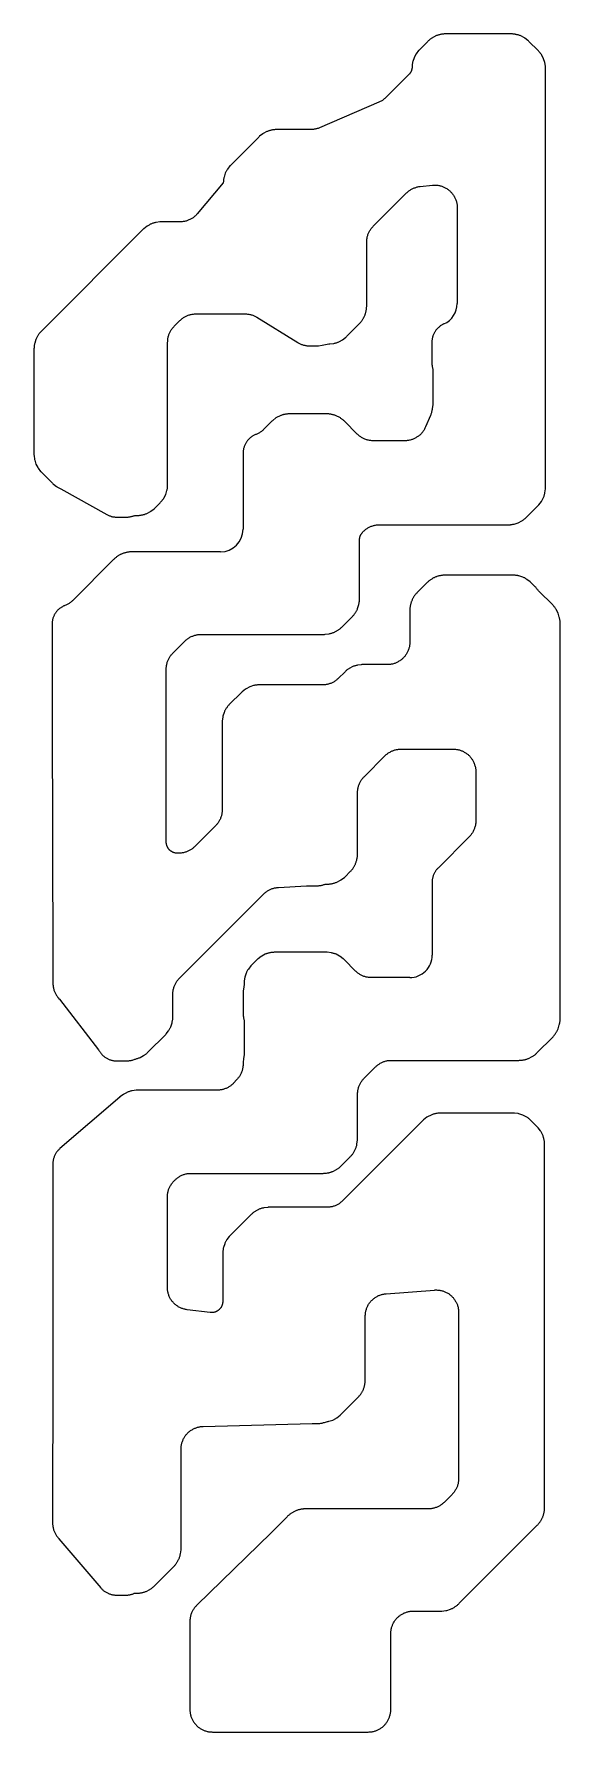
# Model space of a CAD drawing. Extents: x -48 to -1, y -15 to 136.
import ezdxf

# ---------------------------------------------------------------- set-up
doc = ezdxf.new("R2010")
doc.units = 0
doc.layers.add('DEFAULT', color=7, linetype='CONTINUOUS')

msp = doc.modelspace()

# ---------------------------------------------------------------- linework, layer by layer
at = {"layer": 'DEFAULT'}
for p, q in [((-11.79, 135.91), (-11.85, 135.9)), ((-11.73, 135.92), (-11.79, 135.91)), ((-11.67, 135.92), (-11.73, 135.92)), ((-11.61, 135.93), (-11.67, 135.92)), ((-11.55, 135.93), (-11.61, 135.93)), ((-11.48, 135.93), (-11.55, 135.93)), ((-5.66, 135.93), (-11.48, 135.93)), ((-5.6, 135.93), (-5.66, 135.93)), ((-5.54, 135.93), (-5.6, 135.93)), ((-5.48, 135.92), (-5.54, 135.93)), ((-5.43, 135.92), (-5.48, 135.92)), ((-5.37, 135.91), (-5.43, 135.92)), ((-5.31, 135.9), (-5.37, 135.91)), ((-13.89, 134.45), (-14.1, 134.17)), ((-13.85, 134.49), (-13.89, 134.45)), ((-13.81, 134.53), (-13.85, 134.49)), ((-13.07, 135.27), (-13.81, 134.53)), ((-13.03, 135.31), (-13.07, 135.27)), ((-12.99, 135.35), (-13.03, 135.31)), ((-12.94, 135.39), (-12.99, 135.35)), ((-12.9, 135.43), (-12.94, 135.39)), ((-12.85, 135.46), (-12.9, 135.43)), ((-12.81, 135.49), (-12.85, 135.46)), ((-12.76, 135.53), (-12.81, 135.49)), ((-12.71, 135.56), (-12.76, 135.53)), ((-12.66, 135.59), (-12.71, 135.56)), ((-12.61, 135.62), (-12.66, 135.59)), ((-12.56, 135.65), (-12.61, 135.62)), ((-12.51, 135.68), (-12.56, 135.65)), ((-12.45, 135.71), (-12.51, 135.68)), ((-12.4, 135.73), (-12.45, 135.71)), ((-12.35, 135.76), (-12.4, 135.73)), ((-12.29, 135.78), (-12.35, 135.76)), ((-12.24, 135.8), (-12.29, 135.78)), ((-12.19, 135.81), (-12.24, 135.8)), ((-12.14, 135.83), (-12.19, 135.81)), ((-12.08, 135.85), (-12.14, 135.83)), ((-12.03, 135.86), (-12.08, 135.85)), ((-11.97, 135.87), (-12.03, 135.86)), ((-11.91, 135.88), (-11.97, 135.87)), ((-11.85, 135.9), (-11.91, 135.88)), ((-5.26, 135.89), (-5.31, 135.9)), ((-5.2, 135.88), (-5.26, 135.89)), ((-5.14, 135.86), (-5.2, 135.88)), ((-5.08, 135.85), (-5.14, 135.86)), ((-5.02, 135.84), (-5.08, 135.85)), ((-4.97, 135.82), (-5.02, 135.84)), ((-4.91, 135.8), (-4.97, 135.82)), ((-4.86, 135.78), (-4.91, 135.8)), ((-4.8, 135.76), (-4.86, 135.78)), ((-4.48, 135.59), (-4.8, 135.76)), ((-4.43, 135.56), (-4.48, 135.59)), ((-4.16, 135.35), (-4.43, 135.56)), ((-4.12, 135.31), (-4.16, 135.35)), ((-4.07, 135.27), (-4.12, 135.31)), ((-3.26, 134.46), (-4.07, 135.27)), ((-3.22, 134.42), (-3.26, 134.46)), ((-3.18, 134.37), (-3.22, 134.42)), ((-14.47, 132.9), (-14.48, 132.86)), ((-14.46, 133.07), (-14.47, 133.01)), ((-14.47, 133.01), (-14.47, 133)), ((-14.47, 133), (-14.47, 132.97)), ((-14.47, 132.97), (-14.47, 132.93)), ((-14.47, 132.93), (-14.47, 132.9)), ((-14.45, 133.24), (-14.46, 133.18)), ((-14.46, 133.18), (-14.46, 133.12)), ((-14.46, 133.12), (-14.46, 133.07)), ((-14.44, 133.29), (-14.45, 133.24)), ((-14.43, 133.35), (-14.44, 133.29)), ((-14.42, 133.41), (-14.43, 133.35)), ((-14.4, 133.47), (-14.42, 133.41)), ((-14.29, 133.81), (-14.4, 133.47)), ((-14.13, 134.12), (-14.29, 133.81)), ((-14.1, 134.17), (-14.13, 134.12)), ((-2.97, 134.1), (-3.18, 134.37)), ((-2.94, 134.05), (-2.97, 134.1)), ((-2.78, 133.73), (-2.94, 134.05)), ((-2.67, 133.39), (-2.78, 133.73)), ((-2.65, 133.33), (-2.67, 133.39)), ((-2.64, 133.27), (-2.65, 133.33)), ((-2.63, 133.21), (-2.64, 133.27)), ((-2.62, 133.16), (-2.63, 133.21)), ((-2.61, 133.1), (-2.62, 133.16)), ((-2.61, 133.04), (-2.61, 133.1)), ((-2.6, 132.98), (-2.61, 133.04)), ((-2.6, 132.92), (-2.6, 132.98)), ((-2.6, 132.87), (-2.6, 132.92)), ((-14.76, 132.31), (-16.79, 130.28)), ((-14.73, 132.34), (-14.76, 132.31)), ((-14.71, 132.36), (-14.73, 132.34)), ((-14.69, 132.39), (-14.71, 132.36)), ((-14.67, 132.42), (-14.69, 132.39)), ((-14.65, 132.45), (-14.67, 132.42)), ((-14.63, 132.48), (-14.65, 132.45)), ((-14.61, 132.5), (-14.63, 132.48)), ((-14.59, 132.53), (-14.61, 132.5)), ((-14.58, 132.57), (-14.59, 132.53)), ((-14.56, 132.6), (-14.58, 132.57)), ((-14.55, 132.63), (-14.56, 132.6)), ((-14.53, 132.66), (-14.55, 132.63)), ((-14.52, 132.69), (-14.53, 132.66)), ((-14.51, 132.73), (-14.52, 132.69)), ((-14.5, 132.76), (-14.51, 132.73)), ((-14.49, 132.79), (-14.5, 132.76)), ((-14.48, 132.83), (-14.49, 132.79)), ((-14.48, 132.86), (-14.48, 132.83)), ((-2.6, 95.58), (-2.6, 132.87)), ((-17.35, 129.89), (-17.41, 129.86)), ((-17.29, 129.92), (-17.35, 129.89)), ((-17.23, 129.95), (-17.29, 129.92)), ((-17.17, 129.99), (-17.23, 129.95)), ((-17.11, 130.02), (-17.17, 129.99)), ((-17.05, 130.06), (-17.11, 130.02)), ((-17, 130.1), (-17.05, 130.06)), ((-16.94, 130.15), (-17, 130.1)), ((-16.89, 130.19), (-16.94, 130.15)), ((-16.84, 130.24), (-16.89, 130.19)), ((-16.79, 130.28), (-16.84, 130.24)), ((-17.41, 129.86), (-22.71, 127.58)), ((-27.75, 127.05), (-28.03, 126.84)), ((-27.7, 127.08), (-27.75, 127.05)), ((-27.38, 127.25), (-27.7, 127.08)), ((-27.33, 127.27), (-27.38, 127.25)), ((-27.28, 127.29), (-27.33, 127.27)), ((-27.22, 127.31), (-27.28, 127.29)), ((-27.17, 127.32), (-27.22, 127.31)), ((-27.12, 127.34), (-27.17, 127.32)), ((-27.07, 127.35), (-27.12, 127.34)), ((-27.01, 127.36), (-27.07, 127.35)), ((-26.95, 127.37), (-27.01, 127.36)), ((-26.89, 127.39), (-26.95, 127.37)), ((-26.83, 127.4), (-26.89, 127.39)), ((-26.77, 127.41), (-26.83, 127.4)), ((-26.71, 127.41), (-26.77, 127.41)), ((-26.65, 127.42), (-26.71, 127.41)), ((-26.58, 127.42), (-26.65, 127.42)), ((-26.52, 127.42), (-26.58, 127.42)), ((-23.5, 127.42), (-26.52, 127.42)), ((-23.43, 127.42), (-23.5, 127.42)), ((-23.36, 127.42), (-23.43, 127.42)), ((-23.29, 127.43), (-23.36, 127.42)), ((-23.23, 127.44), (-23.29, 127.43)), ((-23.16, 127.45), (-23.23, 127.44)), ((-23.09, 127.46), (-23.16, 127.45)), ((-23.03, 127.48), (-23.09, 127.46)), ((-22.96, 127.49), (-23.03, 127.48)), ((-22.9, 127.51), (-22.96, 127.49)), ((-22.83, 127.53), (-22.9, 127.51)), ((-22.77, 127.56), (-22.83, 127.53)), ((-22.71, 127.58), (-22.77, 127.56)), ((-28.11, 126.76), (-30.56, 124.3)), ((-28.07, 126.8), (-28.11, 126.76)), ((-28.03, 126.84), (-28.07, 126.8)), ((-30.92, 123.86), (-30.95, 123.81)), ((-30.88, 123.91), (-30.92, 123.86)), ((-30.67, 124.2), (-30.88, 123.91)), ((-30.63, 124.23), (-30.67, 124.2)), ((-30.6, 124.27), (-30.63, 124.23)), ((-30.56, 124.3), (-30.6, 124.27)), ((-31.26, 122.68), (-33.59, 119.92)), ((-31.25, 122.78), (-31.26, 122.73)), ((-31.26, 122.73), (-31.26, 122.68)), ((-31.24, 122.96), (-31.25, 122.9)), ((-31.25, 122.9), (-31.25, 122.84)), ((-31.25, 122.84), (-31.25, 122.78)), ((-31.23, 123.02), (-31.24, 122.96)), ((-31.22, 123.08), (-31.23, 123.02)), ((-31.21, 123.14), (-31.22, 123.08)), ((-31.19, 123.2), (-31.21, 123.14)), ((-31.08, 123.55), (-31.19, 123.2)), ((-31.06, 123.6), (-31.08, 123.55)), ((-31.03, 123.66), (-31.06, 123.6)), ((-31.01, 123.71), (-31.03, 123.66)), ((-30.98, 123.76), (-31.01, 123.71)), ((-30.95, 123.81), (-30.98, 123.76)), ((-14.07, 122.31), (-14.01, 122.32)), ((-14.01, 122.32), (-13.94, 122.34)), ((-13.94, 122.34), (-13.87, 122.35)), ((-13.87, 122.35), (-13.81, 122.36)), ((-13.81, 122.36), (-13.74, 122.37)), ((-13.74, 122.37), (-12.65, 122.48)), ((-12.65, 122.48), (-12.58, 122.48)), ((-12.58, 122.48), (-12.51, 122.49)), ((-12.51, 122.49), (-12.44, 122.49)), ((-12.44, 122.49), (-12.38, 122.49)), ((-12.38, 122.49), (-12.31, 122.48)), ((-12.31, 122.48), (-12.24, 122.48)), ((-12.24, 122.48), (-12.17, 122.47)), ((-12.17, 122.47), (-12.1, 122.46)), ((-12.1, 122.46), (-12.03, 122.44)), ((-12.03, 122.44), (-11.96, 122.43)), ((-11.96, 122.43), (-11.9, 122.41)), ((-11.9, 122.41), (-11.83, 122.39)), ((-11.83, 122.39), (-11.76, 122.36)), ((-11.76, 122.36), (-11.7, 122.34)), ((-11.7, 122.34), (-11.63, 122.31)), ((-17.92, 118.83), (-14.95, 121.79)), ((-14.95, 121.79), (-14.9, 121.84)), ((-14.9, 121.84), (-14.85, 121.89)), ((-14.85, 121.89), (-14.8, 121.93)), ((-14.8, 121.93), (-14.75, 121.97)), ((-14.75, 121.97), (-14.69, 122.01)), ((-14.69, 122.01), (-14.63, 122.05)), ((-14.63, 122.05), (-14.58, 122.09)), ((-14.58, 122.09), (-14.52, 122.12)), ((-14.52, 122.12), (-14.46, 122.16)), ((-14.46, 122.16), (-14.39, 122.19)), ((-14.39, 122.19), (-14.33, 122.21)), ((-14.33, 122.21), (-14.27, 122.24)), ((-14.27, 122.24), (-14.2, 122.26)), ((-14.2, 122.26), (-14.14, 122.29)), ((-14.14, 122.29), (-14.07, 122.31)), ((-11.63, 122.31), (-11.57, 122.28)), ((-11.57, 122.28), (-11.51, 122.25)), ((-11.51, 122.25), (-11.45, 122.22)), ((-11.45, 122.22), (-11.39, 122.18)), ((-11.39, 122.18), (-11.33, 122.14)), ((-11.33, 122.14), (-11.27, 122.1)), ((-11.27, 122.1), (-11.22, 122.06)), ((-11.22, 122.06), (-11.16, 122.02)), ((-11.16, 122.02), (-11.11, 121.97)), ((-11.11, 121.97), (-11.06, 121.92)), ((-11.06, 121.92), (-11.01, 121.87)), ((-11.01, 121.87), (-10.96, 121.82)), ((-10.96, 121.82), (-10.92, 121.77)), ((-10.92, 121.77), (-10.88, 121.72)), ((-10.88, 121.72), (-10.83, 121.66)), ((-10.83, 121.66), (-10.79, 121.6)), ((-10.79, 121.6), (-10.76, 121.54)), ((-10.76, 121.54), (-10.72, 121.49)), ((-10.72, 121.49), (-10.69, 121.42)), ((-10.69, 121.42), (-10.66, 121.36)), ((-10.66, 121.36), (-10.63, 121.3)), ((-10.63, 121.3), (-10.6, 121.23)), ((-10.6, 121.23), (-10.57, 121.17)), ((-10.57, 121.17), (-10.55, 121.1)), ((-10.55, 121.1), (-10.53, 121.04)), ((-10.53, 121.04), (-10.51, 120.97)), ((-10.51, 120.97), (-10.5, 120.9)), ((-10.5, 120.9), (-10.48, 120.83)), ((-10.48, 120.83), (-10.47, 120.77)), ((-34.5, 119.31), (-34.57, 119.29)), ((-34.44, 119.34), (-34.5, 119.31)), ((-34.37, 119.36), (-34.44, 119.34)), ((-34.31, 119.39), (-34.37, 119.36)), ((-34.24, 119.42), (-34.31, 119.39)), ((-34.18, 119.45), (-34.24, 119.42)), ((-34.12, 119.48), (-34.18, 119.45)), ((-34.06, 119.52), (-34.12, 119.48)), ((-34, 119.55), (-34.06, 119.52)), ((-33.95, 119.59), (-34, 119.55)), ((-33.89, 119.64), (-33.95, 119.59)), ((-33.84, 119.68), (-33.89, 119.64)), ((-33.78, 119.73), (-33.84, 119.68)), ((-33.73, 119.77), (-33.78, 119.73)), ((-33.68, 119.82), (-33.73, 119.77)), ((-33.64, 119.87), (-33.68, 119.82)), ((-33.59, 119.92), (-33.64, 119.87)), ((-10.47, 120.77), (-10.47, 120.7)), ((-10.47, 120.7), (-10.46, 120.63)), ((-10.46, 120.63), (-10.46, 120.56)), ((-10.46, 120.56), (-10.45, 120.49)), ((-10.45, 120.49), (-10.45, 111.97)), ((-38.38, 118.56), (-47.4, 109.53)), ((-38.32, 118.61), (-38.38, 118.56)), ((-38.02, 118.84), (-38.32, 118.61)), ((-37.97, 118.88), (-38.02, 118.84)), ((-37.92, 118.91), (-37.97, 118.88)), ((-37.86, 118.94), (-37.92, 118.91)), ((-37.81, 118.97), (-37.86, 118.94)), ((-37.76, 119), (-37.81, 118.97)), ((-37.7, 119.02), (-37.76, 119)), ((-37.65, 119.04), (-37.7, 119.02)), ((-37.59, 119.07), (-37.65, 119.04)), ((-37.53, 119.09), (-37.59, 119.07)), ((-37.47, 119.11), (-37.53, 119.09)), ((-37.42, 119.13), (-37.47, 119.11)), ((-37.36, 119.14), (-37.42, 119.13)), ((-37.3, 119.15), (-37.36, 119.14)), ((-37.24, 119.17), (-37.3, 119.15)), ((-36.9, 119.21), (-37.24, 119.17)), ((-36.84, 119.22), (-36.9, 119.21)), ((-36.79, 119.22), (-36.84, 119.22)), ((-35.12, 119.22), (-36.79, 119.22)), ((-35.05, 119.22), (-35.12, 119.22)), ((-34.98, 119.22), (-35.05, 119.22)), ((-34.91, 119.23), (-34.98, 119.22)), ((-34.84, 119.24), (-34.91, 119.23)), ((-34.77, 119.25), (-34.84, 119.24)), ((-34.7, 119.26), (-34.77, 119.25)), ((-34.63, 119.27), (-34.7, 119.26)), ((-34.57, 119.29), (-34.63, 119.27)), ((-18.47, 117.76), (-18.46, 117.82)), ((-18.46, 117.82), (-18.45, 117.89)), ((-18.45, 117.89), (-18.43, 117.96)), ((-18.43, 117.96), (-18.41, 118.02)), ((-18.41, 118.02), (-18.39, 118.09)), ((-18.39, 118.09), (-18.36, 118.15)), ((-18.36, 118.15), (-18.34, 118.21)), ((-18.34, 118.21), (-18.31, 118.27)), ((-18.31, 118.27), (-18.28, 118.34)), ((-18.28, 118.34), (-18.25, 118.4)), ((-18.25, 118.4), (-18.21, 118.46)), ((-18.21, 118.46), (-18.17, 118.51)), ((-18.17, 118.51), (-18.14, 118.57)), ((-18.14, 118.57), (-18.1, 118.62)), ((-18.1, 118.62), (-18.05, 118.68)), ((-18.05, 118.68), (-18.01, 118.73)), ((-18.01, 118.73), (-17.96, 118.78)), ((-17.96, 118.78), (-17.92, 118.83)), ((-18.5, 117.55), (-18.49, 117.62)), ((-18.5, 117.48), (-18.5, 117.55)), ((-18.5, 117.42), (-18.5, 117.48)), ((-18.5, 111.75), (-18.5, 117.42)), ((-18.49, 117.62), (-18.48, 117.69)), ((-18.48, 117.69), (-18.47, 117.76)), ((-18.5, 111.69), (-18.5, 111.75)), ((-35.62, 109.94), (-35.11, 110.45)), ((-35.11, 110.45), (-35.06, 110.49)), ((-35.06, 110.49), (-35.01, 110.54)), ((-35.01, 110.54), (-34.96, 110.58)), ((-34.96, 110.58), (-34.91, 110.63)), ((-34.91, 110.63), (-34.85, 110.67)), ((-34.85, 110.67), (-34.8, 110.71)), ((-34.8, 110.71), (-34.74, 110.74)), ((-34.74, 110.74), (-34.68, 110.78)), ((-34.68, 110.78), (-34.62, 110.81)), ((-34.62, 110.81), (-34.56, 110.84)), ((-34.56, 110.84), (-34.5, 110.87)), ((-34.5, 110.87), (-34.43, 110.89)), ((-34.43, 110.89), (-34.37, 110.92)), ((-34.37, 110.92), (-34.3, 110.94)), ((-34.3, 110.94), (-34.24, 110.96)), ((-34.24, 110.96), (-34.17, 110.98)), ((-34.17, 110.98), (-34.11, 110.99)), ((-34.11, 110.99), (-34.04, 111)), ((-34.04, 111), (-33.97, 111.01)), ((-33.97, 111.01), (-33.9, 111.02)), ((-33.9, 111.02), (-33.83, 111.03)), ((-33.83, 111.03), (-33.77, 111.03)), ((-33.77, 111.03), (-33.7, 111.03)), ((-33.7, 111.03), (-29.32, 111.03)), ((-29.32, 111.03), (-29.25, 111.03)), ((-29.25, 111.03), (-29.18, 111.03)), ((-29.18, 111.03), (-29.11, 111.02)), ((-29.11, 111.02), (-29.04, 111.01)), ((-29.04, 111.01), (-28.98, 111)), ((-28.98, 111), (-28.91, 110.99)), ((-28.91, 110.99), (-28.84, 110.97)), ((-28.84, 110.97), (-28.77, 110.96)), ((-28.77, 110.96), (-28.71, 110.94)), ((-28.71, 110.94), (-28.64, 110.91)), ((-28.64, 110.91), (-28.57, 110.89)), ((-28.57, 110.89), (-28.51, 110.86)), ((-28.51, 110.86), (-28.45, 110.83)), ((-28.45, 110.83), (-28.39, 110.8)), ((-28.39, 110.8), (-28.32, 110.77)), ((-28.32, 110.77), (-28.27, 110.73)), ((-28.27, 110.73), (-24.64, 108.48)), ((-19.12, 110.2), (-19.07, 110.25)), ((-19.07, 110.25), (-19.03, 110.3)), ((-19.03, 110.3), (-18.99, 110.36)), ((-18.99, 110.36), (-18.94, 110.41)), ((-18.94, 110.41), (-18.9, 110.47)), ((-18.9, 110.47), (-18.87, 110.52)), ((-18.87, 110.52), (-18.84, 110.57)), ((-18.84, 110.57), (-18.81, 110.62)), ((-18.81, 110.62), (-18.78, 110.67)), ((-18.78, 110.67), (-18.75, 110.73)), ((-18.75, 110.73), (-18.72, 110.78)), ((-18.72, 110.78), (-18.69, 110.84)), ((-18.69, 110.84), (-18.67, 110.9)), ((-18.67, 110.9), (-18.65, 110.95)), ((-18.65, 110.95), (-18.63, 111)), ((-18.63, 111), (-18.61, 111.05)), ((-18.61, 111.05), (-18.6, 111.11)), ((-18.6, 111.11), (-18.58, 111.16)), ((-18.58, 111.16), (-18.57, 111.21)), ((-18.57, 111.21), (-18.56, 111.27)), ((-18.56, 111.27), (-18.55, 111.32)), ((-18.55, 111.32), (-18.54, 111.37)), ((-18.54, 111.37), (-18.53, 111.42)), ((-18.53, 111.42), (-18.52, 111.48)), ((-18.52, 111.48), (-18.51, 111.53)), ((-18.51, 111.64), (-18.5, 111.69)), ((-18.51, 111.58), (-18.51, 111.64)), ((-18.51, 111.53), (-18.51, 111.58)), ((-47.92, 108.77), (-48.03, 108.42)), ((-47.9, 108.83), (-47.92, 108.77)), ((-47.87, 108.88), (-47.9, 108.83)), ((-47.85, 108.93), (-47.87, 108.88)), ((-47.82, 108.99), (-47.85, 108.93)), ((-47.79, 109.04), (-47.82, 108.99)), ((-47.76, 109.09), (-47.79, 109.04)), ((-47.72, 109.14), (-47.76, 109.09)), ((-47.69, 109.19), (-47.72, 109.14)), ((-47.66, 109.24), (-47.69, 109.19)), ((-47.62, 109.29), (-47.66, 109.24)), ((-47.59, 109.33), (-47.62, 109.29)), ((-47.55, 109.38), (-47.59, 109.33)), ((-47.51, 109.42), (-47.55, 109.38)), ((-47.47, 109.46), (-47.51, 109.42)), ((-47.44, 109.5), (-47.47, 109.46)), ((-47.4, 109.53), (-47.44, 109.5)), ((-36.2, 108.73), (-36.19, 108.8)), ((-36.2, 108.66), (-36.2, 108.73)), ((-36.19, 108.8), (-36.18, 108.87)), ((-36.18, 108.87), (-36.16, 108.93)), ((-36.16, 108.93), (-36.15, 109)), ((-36.15, 109), (-36.13, 109.07)), ((-36.13, 109.07), (-36.11, 109.13)), ((-36.11, 109.13), (-36.09, 109.2)), ((-36.09, 109.2), (-36.07, 109.26)), ((-36.07, 109.26), (-36.04, 109.32)), ((-36.04, 109.32), (-36.01, 109.38)), ((-36.01, 109.38), (-35.98, 109.45)), ((-35.98, 109.45), (-35.95, 109.51)), ((-35.95, 109.51), (-35.91, 109.57)), ((-35.91, 109.57), (-35.88, 109.62)), ((-35.88, 109.62), (-35.84, 109.68)), ((-35.84, 109.68), (-35.8, 109.73)), ((-35.8, 109.73), (-35.76, 109.79)), ((-35.76, 109.79), (-35.71, 109.84)), ((-35.71, 109.84), (-35.67, 109.89)), ((-35.67, 109.89), (-35.62, 109.94)), ((-20.71, 108.7), (-20.66, 108.73)), ((-20.66, 108.73), (-20.39, 108.94)), ((-20.39, 108.94), (-20.34, 108.98)), ((-20.34, 108.98), (-20.3, 109.02)), ((-20.3, 109.02), (-19.16, 110.16)), ((-19.16, 110.16), (-19.12, 110.2)), ((-12.69, 108.74), (-12.7, 108.68)), ((-12.68, 108.8), (-12.69, 108.74)), ((-12.67, 108.86), (-12.68, 108.8)), ((-12.66, 108.92), (-12.67, 108.86)), ((-12.64, 108.98), (-12.66, 108.92)), ((-12.63, 109.04), (-12.64, 108.98)), ((-12.61, 109.09), (-12.63, 109.04)), ((-12.59, 109.15), (-12.61, 109.09)), ((-12.56, 109.21), (-12.59, 109.15)), ((-12.54, 109.26), (-12.56, 109.21)), ((-12.51, 109.32), (-12.54, 109.26)), ((-12.48, 109.37), (-12.51, 109.32)), ((-12.45, 109.42), (-12.48, 109.37)), ((-12.42, 109.48), (-12.45, 109.42)), ((-12.38, 109.53), (-12.42, 109.48)), ((-12.35, 109.58), (-12.38, 109.53)), ((-12.31, 109.62), (-12.35, 109.58)), ((-12.27, 109.67), (-12.31, 109.62)), ((-12.23, 109.72), (-12.27, 109.67)), ((-12.19, 109.76), (-12.23, 109.72)), ((-12.15, 109.8), (-12.19, 109.76)), ((-12.1, 109.84), (-12.15, 109.8)), ((-12.05, 109.88), (-12.1, 109.84)), ((-12.01, 109.92), (-12.05, 109.88)), ((-11.96, 109.96), (-12.01, 109.92)), ((-11.91, 109.99), (-11.96, 109.96)), ((-11.86, 110.03), (-11.91, 109.99)), ((-11.8, 110.06), (-11.86, 110.03)), ((-11.75, 110.09), (-11.8, 110.06)), ((-11.7, 110.11), (-11.75, 110.09)), ((-11.64, 110.14), (-11.7, 110.11)), ((-48.09, 108), (-48.1, 107.95)), ((-48.1, 107.95), (-48.1, 107.91)), ((-48.1, 107.91), (-48.1, 98.55)), ((-48.08, 108.18), (-48.09, 108.12)), ((-48.09, 108.12), (-48.09, 108.06)), ((-48.09, 108.06), (-48.09, 108)), ((-48.07, 108.24), (-48.08, 108.18)), ((-48.06, 108.3), (-48.07, 108.24)), ((-48.05, 108.36), (-48.06, 108.3)), ((-48.03, 108.42), (-48.05, 108.36)), ((-36.21, 108.53), (-36.2, 108.59)), ((-36.21, 95.83), (-36.21, 108.53)), ((-36.2, 108.59), (-36.2, 108.66)), ((-24.64, 108.48), (-24.59, 108.45)), ((-24.59, 108.45), (-24.53, 108.42)), ((-24.53, 108.42), (-24.48, 108.39)), ((-24.48, 108.39), (-24.42, 108.36)), ((-24.42, 108.36), (-24.36, 108.34)), ((-24.36, 108.34), (-24.3, 108.32)), ((-24.3, 108.32), (-24.25, 108.3)), ((-24.25, 108.3), (-24.19, 108.28)), ((-24.19, 108.28), (-24.12, 108.26)), ((-24.12, 108.26), (-24.06, 108.25)), ((-24.06, 108.25), (-24, 108.24)), ((-24, 108.24), (-23.94, 108.23)), ((-23.94, 108.23), (-23.88, 108.22)), ((-23.88, 108.22), (-23.82, 108.21)), ((-23.82, 108.21), (-23.75, 108.21)), ((-23.75, 108.21), (-23.69, 108.21)), ((-23.69, 108.21), (-22.79, 108.21)), ((-22.79, 108.21), (-22.46, 108.24)), ((-22.46, 108.24), (-21.88, 108.36)), ((-21.88, 108.36), (-21.78, 108.36)), ((-21.78, 108.36), (-21.43, 108.41)), ((-21.43, 108.41), (-21.37, 108.42)), ((-21.37, 108.42), (-21.31, 108.44)), ((-21.31, 108.44), (-21.25, 108.45)), ((-21.25, 108.45), (-21.19, 108.47)), ((-21.19, 108.47), (-21.14, 108.49)), ((-21.14, 108.49), (-21.08, 108.51)), ((-21.08, 108.51), (-21.03, 108.53)), ((-21.03, 108.53), (-20.97, 108.56)), ((-20.97, 108.56), (-20.92, 108.58)), ((-20.92, 108.58), (-20.87, 108.61)), ((-20.87, 108.61), (-20.81, 108.64)), ((-20.81, 108.64), (-20.76, 108.67)), ((-20.76, 108.67), (-20.71, 108.7)), ((-12.7, 108.62), (-12.71, 108.56)), ((-12.71, 108.56), (-12.71, 108.49)), ((-12.71, 108.49), (-12.71, 106.73)), ((-12.7, 108.68), (-12.7, 108.62)), ((-12.71, 106.73), (-12.71, 106.73)), ((-12.71, 106.73), (-12.71, 106.66)), ((-12.71, 106.66), (-12.71, 106.59)), ((-12.71, 106.59), (-12.7, 106.53)), ((-12.7, 106.53), (-12.69, 106.46)), ((-12.69, 106.46), (-12.68, 106.4)), ((-12.68, 106.4), (-12.67, 106.33)), ((-12.67, 106.33), (-12.66, 106.27)), ((-12.66, 106.27), (-12.65, 106.21)), ((-12.65, 106.21), (-12.63, 106.14)), ((-12.63, 106.14), (-12.63, 106.08)), ((-12.63, 106.08), (-12.62, 106.02)), ((-12.62, 106.02), (-12.61, 105.95)), ((-12.61, 105.95), (-12.61, 105.89)), ((-12.61, 105.89), (-12.61, 105.83)), ((-12.61, 105.83), (-12.61, 103.16)), ((-12.66, 102.71), (-12.67, 102.64)), ((-12.65, 102.77), (-12.66, 102.71)), ((-12.64, 102.83), (-12.65, 102.77)), ((-12.63, 102.9), (-12.64, 102.83)), ((-12.62, 102.96), (-12.63, 102.9)), ((-12.61, 103.03), (-12.62, 102.96)), ((-12.61, 103.16), (-12.61, 103.1)), ((-12.61, 103.1), (-12.61, 103.03)), ((-26.96, 101.46), (-27.65, 100.77)), ((-26.93, 101.49), (-26.96, 101.46)), ((-26.89, 101.53), (-26.93, 101.49)), ((-26.85, 101.57), (-26.89, 101.53)), ((-26.57, 101.78), (-26.85, 101.57)), ((-26.52, 101.81), (-26.57, 101.78)), ((-26.21, 101.97), (-26.52, 101.81)), ((-26.15, 102), (-26.21, 101.97)), ((-26.1, 102.01), (-26.15, 102)), ((-26.05, 102.03), (-26.1, 102.01)), ((-26, 102.05), (-26.05, 102.03)), ((-25.94, 102.06), (-26, 102.05)), ((-25.89, 102.08), (-25.94, 102.06)), ((-25.83, 102.09), (-25.89, 102.08)), ((-25.77, 102.1), (-25.83, 102.09)), ((-25.71, 102.11), (-25.77, 102.1)), ((-25.65, 102.12), (-25.71, 102.11)), ((-25.59, 102.13), (-25.65, 102.12)), ((-25.53, 102.14), (-25.59, 102.13)), ((-25.47, 102.14), (-25.53, 102.14)), ((-25.41, 102.15), (-25.47, 102.14)), ((-25.34, 102.15), (-25.41, 102.15)), ((-22.07, 102.15), (-25.34, 102.15)), ((-22.01, 102.15), (-22.07, 102.15)), ((-21.95, 102.14), (-22.01, 102.15)), ((-21.88, 102.14), (-21.95, 102.14)), ((-21.82, 102.13), (-21.88, 102.14)), ((-21.76, 102.13), (-21.82, 102.13)), ((-21.7, 102.11), (-21.76, 102.13)), ((-21.64, 102.1), (-21.7, 102.11)), ((-21.58, 102.09), (-21.64, 102.1)), ((-21.52, 102.07), (-21.58, 102.09)), ((-21.46, 102.06), (-21.52, 102.07)), ((-21.4, 102.04), (-21.46, 102.06)), ((-21.34, 102.02), (-21.4, 102.04)), ((-21.28, 102), (-21.34, 102.02)), ((-21.22, 101.98), (-21.28, 102)), ((-20.89, 101.81), (-21.22, 101.98)), ((-20.84, 101.78), (-20.89, 101.81)), ((-20.79, 101.74), (-20.84, 101.78)), ((-20.74, 101.71), (-20.79, 101.74)), ((-20.7, 101.68), (-20.74, 101.71)), ((-20.65, 101.64), (-20.7, 101.68)), ((-20.61, 101.61), (-20.65, 101.64)), ((-20.57, 101.57), (-20.61, 101.61)), ((-20.52, 101.53), (-20.57, 101.57)), ((-20.48, 101.49), (-20.52, 101.53)), ((-19.34, 100.35), (-20.48, 101.49)), ((-12.84, 101.99), (-13.27, 100.98)), ((-12.81, 102.06), (-12.84, 101.99)), ((-12.79, 102.12), (-12.81, 102.06)), ((-12.77, 102.19), (-12.79, 102.12)), ((-12.75, 102.25), (-12.77, 102.19)), ((-12.73, 102.32), (-12.75, 102.25)), ((-12.72, 102.39), (-12.73, 102.32)), ((-12.7, 102.45), (-12.72, 102.39)), ((-12.69, 102.52), (-12.7, 102.45)), ((-12.67, 102.64), (-12.69, 102.58)), ((-12.69, 102.58), (-12.69, 102.52)), ((-29.16, 99.68), (-29.2, 99.63)), ((-29.13, 99.73), (-29.16, 99.68)), ((-29.09, 99.78), (-29.13, 99.73)), ((-29.05, 99.83), (-29.09, 99.78)), ((-29.01, 99.88), (-29.05, 99.83)), ((-28.96, 99.92), (-29.01, 99.88)), ((-28.92, 99.96), (-28.96, 99.92)), ((-28.87, 100), (-28.92, 99.96)), ((-28.83, 100.04), (-28.87, 100)), ((-28.78, 100.08), (-28.83, 100.04)), ((-28.73, 100.12), (-28.78, 100.08)), ((-28.67, 100.15), (-28.73, 100.12)), ((-28.62, 100.18), (-28.67, 100.15)), ((-28.57, 100.22), (-28.62, 100.18)), ((-28.51, 100.24), (-28.57, 100.22)), ((-28.46, 100.27), (-28.51, 100.24)), ((-28.4, 100.3), (-28.46, 100.27)), ((-28.34, 100.32), (-28.4, 100.3)), ((-28.28, 100.35), (-28.34, 100.32)), ((-28.22, 100.37), (-28.28, 100.35)), ((-28.15, 100.41), (-28.22, 100.37)), ((-28.09, 100.44), (-28.15, 100.41)), ((-28.03, 100.47), (-28.09, 100.44)), ((-27.97, 100.51), (-28.03, 100.47)), ((-27.91, 100.55), (-27.97, 100.51)), ((-27.86, 100.59), (-27.91, 100.55)), ((-27.8, 100.63), (-27.86, 100.59)), ((-27.75, 100.68), (-27.8, 100.63)), ((-27.7, 100.72), (-27.75, 100.68)), ((-27.65, 100.77), (-27.7, 100.72)), ((-19.29, 100.3), (-19.34, 100.35)), ((-19.24, 100.25), (-19.29, 100.3)), ((-19.19, 100.21), (-19.24, 100.25)), ((-19.13, 100.17), (-19.19, 100.21)), ((-19.08, 100.13), (-19.13, 100.17)), ((-19.02, 100.09), (-19.08, 100.13)), ((-18.96, 100.05), (-19.02, 100.09)), ((-18.91, 100.02), (-18.96, 100.05)), ((-18.84, 99.98), (-18.91, 100.02)), ((-18.78, 99.95), (-18.84, 99.98)), ((-18.72, 99.93), (-18.78, 99.95)), ((-18.66, 99.9), (-18.72, 99.93)), ((-18.59, 99.88), (-18.66, 99.9)), ((-18.53, 99.85), (-18.59, 99.88)), ((-18.46, 99.83), (-18.53, 99.85)), ((-18.4, 99.82), (-18.46, 99.83)), ((-18.33, 99.8), (-18.4, 99.82)), ((-18.26, 99.79), (-18.33, 99.8)), ((-18.2, 99.78), (-18.26, 99.79)), ((-18.13, 99.77), (-18.2, 99.78)), ((-18.06, 99.76), (-18.13, 99.77)), ((-17.99, 99.76), (-18.06, 99.76)), ((-17.92, 99.76), (-17.99, 99.76)), ((-15.11, 99.76), (-17.92, 99.76)), ((-15.04, 99.76), (-15.11, 99.76)), ((-14.97, 99.76), (-15.04, 99.76)), ((-14.9, 99.77), (-14.97, 99.76)), ((-14.83, 99.78), (-14.9, 99.77)), ((-14.77, 99.79), (-14.83, 99.78)), ((-14.7, 99.8), (-14.77, 99.79)), ((-14.63, 99.82), (-14.7, 99.8)), ((-14.56, 99.84), (-14.63, 99.82)), ((-14.5, 99.86), (-14.56, 99.84)), ((-14.43, 99.88), (-14.5, 99.86)), ((-14.37, 99.9), (-14.43, 99.88)), ((-14.3, 99.93), (-14.37, 99.9)), ((-14.24, 99.96), (-14.3, 99.93)), ((-14.18, 99.99), (-14.24, 99.96)), ((-14.12, 100.02), (-14.18, 99.99)), ((-14.06, 100.06), (-14.12, 100.02)), ((-14, 100.09), (-14.06, 100.06)), ((-13.95, 100.13), (-14, 100.09)), ((-13.89, 100.17), (-13.95, 100.13)), ((-13.84, 100.22), (-13.89, 100.17)), ((-13.78, 100.26), (-13.84, 100.22)), ((-13.73, 100.31), (-13.78, 100.26)), ((-13.68, 100.35), (-13.73, 100.31)), ((-13.64, 100.4), (-13.68, 100.35)), ((-13.59, 100.46), (-13.64, 100.4)), ((-13.55, 100.51), (-13.59, 100.46)), ((-13.51, 100.56), (-13.55, 100.51)), ((-13.47, 100.62), (-13.51, 100.56)), ((-13.43, 100.68), (-13.47, 100.62)), ((-13.39, 100.73), (-13.43, 100.68)), ((-13.36, 100.79), (-13.39, 100.73)), ((-13.32, 100.86), (-13.36, 100.79)), ((-13.29, 100.92), (-13.32, 100.86)), ((-13.27, 100.98), (-13.29, 100.92)), ((-48.1, 98.55), (-48.1, 98.5)), ((-48.1, 98.5), (-48.09, 98.45)), ((-48.09, 98.45), (-48.05, 98.1)), ((-29.49, 98.76), (-29.5, 98.7)), ((-29.5, 98.7), (-29.5, 98.64)), ((-29.5, 98.64), (-29.5, 97.75)), ((-29.48, 98.89), (-29.49, 98.83)), ((-29.49, 98.83), (-29.49, 98.76)), ((-29.47, 98.95), (-29.48, 98.89)), ((-29.46, 99.01), (-29.47, 98.95)), ((-29.45, 99.07), (-29.46, 99.01)), ((-29.43, 99.13), (-29.45, 99.07)), ((-29.41, 99.19), (-29.43, 99.13)), ((-29.39, 99.25), (-29.41, 99.19)), ((-29.37, 99.3), (-29.39, 99.25)), ((-29.35, 99.36), (-29.37, 99.3)), ((-29.32, 99.42), (-29.35, 99.36)), ((-29.29, 99.47), (-29.32, 99.42)), ((-29.26, 99.53), (-29.29, 99.47)), ((-29.23, 99.58), (-29.26, 99.53)), ((-29.2, 99.63), (-29.23, 99.58)), ((-48.05, 98.1), (-48.03, 98.04)), ((-48.03, 98.04), (-47.92, 97.68)), ((-47.92, 97.68), (-47.76, 97.37)), ((-47.76, 97.37), (-47.72, 97.32)), ((-47.72, 97.32), (-47.51, 97.03)), ((-47.51, 97.03), (-47.47, 97)), ((-47.47, 97), (-47.44, 96.96)), ((-47.44, 96.96), (-47.4, 96.93)), ((-47.4, 96.93), (-46.49, 96.01)), ((-29.5, 97.75), (-29.5, 91.88)), ((-46.49, 96.01), (-46.45, 95.97)), ((-46.45, 95.97), (-46.41, 95.93)), ((-46.41, 95.93), (-46.37, 95.9)), ((-46.37, 95.9), (-46.1, 95.69)), ((-46.1, 95.69), (-46.04, 95.66)), ((-46.04, 95.66), (-45.99, 95.62)), ((-45.99, 95.62), (-45.94, 95.59)), ((-45.94, 95.59), (-45.88, 95.56)), ((-45.88, 95.56), (-45.83, 95.54)), ((-45.83, 95.54), (-45.77, 95.51)), ((-45.77, 95.51), (-45.72, 95.48)), ((-45.72, 95.48), (-41.61, 93.19)), ((-36.38, 94.96), (-36.27, 95.32)), ((-36.27, 95.32), (-36.26, 95.38)), ((-36.26, 95.38), (-36.24, 95.44)), ((-36.24, 95.44), (-36.23, 95.5)), ((-36.23, 95.5), (-36.22, 95.56)), ((-36.22, 95.62), (-36.21, 95.68)), ((-36.22, 95.56), (-36.22, 95.62)), ((-36.21, 95.78), (-36.21, 95.83)), ((-36.21, 95.74), (-36.21, 95.78)), ((-36.21, 95.68), (-36.21, 95.74)), ((-2.65, 95.12), (-2.6, 95.47)), ((-2.6, 95.52), (-2.6, 95.58)), ((-2.6, 95.47), (-2.6, 95.52)), ((-37.69, 93.49), (-37.41, 93.7)), ((-37.41, 93.7), (-37.37, 93.74)), ((-37.37, 93.74), (-37.33, 93.78)), ((-37.33, 93.78), (-36.86, 94.24)), ((-36.86, 94.24), (-36.83, 94.28)), ((-36.83, 94.28), (-36.8, 94.32)), ((-36.8, 94.32), (-36.58, 94.6)), ((-36.58, 94.6), (-36.55, 94.65)), ((-36.55, 94.65), (-36.38, 94.96)), ((-4.3, 92.95), (-3.26, 93.99)), ((-3.26, 93.99), (-3.22, 94.03)), ((-3.22, 94.03), (-3.18, 94.07)), ((-3.18, 94.07), (-2.97, 94.35)), ((-2.97, 94.35), (-2.94, 94.4)), ((-2.94, 94.4), (-2.78, 94.71)), ((-2.78, 94.71), (-2.75, 94.77)), ((-2.75, 94.77), (-2.73, 94.83)), ((-2.73, 94.83), (-2.71, 94.88)), ((-2.71, 94.88), (-2.7, 94.94)), ((-2.7, 94.94), (-2.68, 95)), ((-2.68, 95), (-2.67, 95.06)), ((-2.67, 95.06), (-2.65, 95.12)), ((-41.61, 93.19), (-41.56, 93.17)), ((-41.56, 93.17), (-41.5, 93.14)), ((-41.5, 93.14), (-41.45, 93.11)), ((-41.45, 93.11), (-41.39, 93.09)), ((-41.39, 93.09), (-41.33, 93.07)), ((-41.33, 93.07), (-41.27, 93.05)), ((-41.27, 93.05), (-41.22, 93.03)), ((-41.22, 93.03), (-41.16, 93.02)), ((-41.16, 93.02), (-41.1, 93)), ((-41.1, 93), (-41.04, 92.99)), ((-41.04, 92.99), (-40.98, 92.98)), ((-40.98, 92.98), (-40.92, 92.98)), ((-40.92, 92.98), (-40.86, 92.97)), ((-40.86, 92.97), (-40.8, 92.97)), ((-40.8, 92.97), (-40.73, 92.97)), ((-40.73, 92.97), (-39.83, 92.97)), ((-39.83, 92.97), (-39.77, 92.97)), ((-39.77, 92.97), (-39.71, 92.97)), ((-39.71, 92.97), (-39.65, 92.98)), ((-39.65, 92.98), (-39.59, 92.98)), ((-39.59, 92.98), (-39.53, 92.99)), ((-39.53, 92.99), (-39.47, 93.01)), ((-39.47, 93.01), (-39.41, 93.02)), ((-39.41, 93.02), (-39.35, 93.04)), ((-39.35, 93.04), (-39.29, 93.05)), ((-39.29, 93.05), (-39.23, 93.07)), ((-39.23, 93.07), (-39.17, 93.09)), ((-39.17, 93.09), (-39.12, 93.12)), ((-39.12, 93.12), (-38.92, 93.12)), ((-38.92, 93.12), (-38.87, 93.12)), ((-38.87, 93.12), (-38.81, 93.12)), ((-38.81, 93.12), (-38.75, 93.12)), ((-38.75, 93.12), (-38.69, 93.13)), ((-38.69, 93.13), (-38.63, 93.14)), ((-38.63, 93.14), (-38.57, 93.15)), ((-38.57, 93.15), (-38.51, 93.16)), ((-38.51, 93.16), (-38.46, 93.17)), ((-38.46, 93.17), (-38.4, 93.18)), ((-38.4, 93.18), (-38.34, 93.2)), ((-38.34, 93.2), (-38.28, 93.21)), ((-38.28, 93.21), (-38.23, 93.23)), ((-38.23, 93.23), (-38.17, 93.25)), ((-38.17, 93.25), (-38.12, 93.27)), ((-38.12, 93.27), (-38.06, 93.29)), ((-38.06, 93.29), (-37.74, 93.46)), ((-37.74, 93.46), (-37.69, 93.49)), ((-18.23, 92.09), (-18.16, 92.12)), ((-18.16, 92.12), (-18.1, 92.15)), ((-18.1, 92.15), (-18.04, 92.17)), ((-18.04, 92.17), (-17.97, 92.19)), ((-17.97, 92.19), (-17.91, 92.21)), ((-17.91, 92.21), (-17.84, 92.23)), ((-17.84, 92.23), (-17.77, 92.25)), ((-17.77, 92.25), (-17.71, 92.26)), ((-17.71, 92.26), (-17.64, 92.27)), ((-17.64, 92.27), (-17.57, 92.28)), ((-17.57, 92.28), (-17.5, 92.28)), ((-17.5, 92.28), (-17.43, 92.29)), ((-17.43, 92.29), (-17.37, 92.29)), ((-17.37, 92.29), (-5.89, 92.29)), ((-5.89, 92.29), (-5.84, 92.29)), ((-5.84, 92.29), (-5.78, 92.29)), ((-5.78, 92.29), (-5.72, 92.29)), ((-5.72, 92.29), (-5.67, 92.3)), ((-5.67, 92.3), (-5.61, 92.31)), ((-5.61, 92.31), (-5.56, 92.31)), ((-5.56, 92.31), (-5.5, 92.33)), ((-5.5, 92.33), (-5.44, 92.34)), ((-5.44, 92.34), (-5.38, 92.35)), ((-5.38, 92.35), (-5.03, 92.46)), ((-5.03, 92.46), (-4.71, 92.63)), ((-4.71, 92.63), (-4.66, 92.66)), ((-4.66, 92.66), (-4.61, 92.69)), ((-4.61, 92.69), (-4.56, 92.73)), ((-4.56, 92.73), (-4.51, 92.77)), ((-4.51, 92.77), (-4.46, 92.81)), ((-4.46, 92.81), (-4.41, 92.85)), ((-4.41, 92.85), (-4.36, 92.89)), ((-4.36, 92.89), (-4.3, 92.95)), ((-19.14, 90.97), (-19.13, 91)), ((-19.14, 90.93), (-19.14, 90.97)), ((-19.14, 85.7), (-19.14, 90.93)), ((-19.13, 91.07), (-19.12, 91.1)), ((-19.13, 91.03), (-19.13, 91.07)), ((-19.13, 91), (-19.13, 91.03)), ((-19.12, 91.13), (-19.11, 91.17)), ((-19.12, 91.1), (-19.12, 91.13)), ((-19.11, 91.17), (-19.1, 91.2)), ((-19.1, 91.2), (-19.09, 91.23)), ((-19.09, 91.23), (-19.08, 91.27)), ((-19.08, 91.27), (-19.07, 91.3)), ((-19.07, 91.3), (-19.05, 91.33)), ((-19.05, 91.33), (-19.04, 91.36)), ((-19.04, 91.36), (-19.03, 91.39)), ((-19.03, 91.39), (-19.01, 91.42)), ((-19.01, 91.42), (-18.99, 91.45)), ((-18.99, 91.45), (-18.97, 91.48)), ((-18.97, 91.48), (-18.95, 91.51)), ((-18.95, 91.51), (-18.93, 91.54)), ((-18.93, 91.54), (-18.91, 91.56)), ((-18.91, 91.56), (-18.89, 91.59)), ((-18.89, 91.59), (-18.87, 91.61)), ((-18.87, 91.61), (-18.84, 91.64)), ((-18.84, 91.64), (-18.78, 91.7)), ((-18.78, 91.7), (-18.73, 91.75)), ((-18.73, 91.75), (-18.68, 91.8)), ((-18.68, 91.8), (-18.63, 91.84)), ((-18.63, 91.84), (-18.57, 91.88)), ((-18.57, 91.88), (-18.52, 91.92)), ((-18.52, 91.92), (-18.46, 91.96)), ((-18.46, 91.96), (-18.41, 92)), ((-18.41, 92), (-18.35, 92.03)), ((-18.35, 92.03), (-18.29, 92.06)), ((-18.29, 92.06), (-18.23, 92.09)), ((-41.01, 89.19), (-44.64, 85.56)), ((-40.97, 89.23), (-41.01, 89.19)), ((-40.92, 89.28), (-40.97, 89.23)), ((-40.88, 89.31), (-40.92, 89.28)), ((-40.84, 89.35), (-40.88, 89.31)), ((-40.8, 89.38), (-40.84, 89.35)), ((-40.75, 89.42), (-40.8, 89.38)), ((-40.71, 89.45), (-40.75, 89.42)), ((-40.66, 89.48), (-40.71, 89.45)), ((-40.62, 89.51), (-40.66, 89.48)), ((-40.57, 89.54), (-40.62, 89.51)), ((-40.52, 89.57), (-40.57, 89.54)), ((-40.46, 89.6), (-40.52, 89.57)), ((-40.41, 89.63), (-40.46, 89.6)), ((-40.36, 89.66), (-40.41, 89.63)), ((-40.3, 89.68), (-40.36, 89.66)), ((-40.25, 89.71), (-40.3, 89.68)), ((-40.19, 89.73), (-40.25, 89.71)), ((-40.13, 89.75), (-40.19, 89.73)), ((-40.07, 89.77), (-40.13, 89.75)), ((-40.02, 89.79), (-40.07, 89.77)), ((-39.96, 89.8), (-40.02, 89.79)), ((-39.9, 89.82), (-39.96, 89.8)), ((-39.84, 89.83), (-39.9, 89.82)), ((-39.78, 89.84), (-39.84, 89.83)), ((-39.72, 89.85), (-39.78, 89.84)), ((-39.67, 89.86), (-39.72, 89.85)), ((-39.61, 89.87), (-39.67, 89.86)), ((-39.56, 89.87), (-39.61, 89.87)), ((-39.5, 89.88), (-39.56, 89.87)), ((-39.44, 89.88), (-39.5, 89.88)), ((-39.39, 89.88), (-39.44, 89.88)), ((-32.52, 89.88), (-39.39, 89.88)), ((-31.5, 89.88), (-32.52, 89.88)), ((-12.46, 87.6), (-12.51, 87.57)), ((-12.4, 87.62), (-12.46, 87.6)), ((-12.35, 87.64), (-12.4, 87.62)), ((-12.3, 87.66), (-12.35, 87.64)), ((-12.25, 87.68), (-12.3, 87.66)), ((-12.19, 87.7), (-12.25, 87.68)), ((-12.14, 87.71), (-12.19, 87.7)), ((-12.09, 87.73), (-12.14, 87.71)), ((-12.03, 87.74), (-12.09, 87.73)), ((-11.97, 87.75), (-12.03, 87.74)), ((-11.91, 87.76), (-11.97, 87.75)), ((-11.85, 87.77), (-11.91, 87.76)), ((-11.79, 87.78), (-11.85, 87.77)), ((-11.73, 87.79), (-11.79, 87.78)), ((-11.67, 87.79), (-11.73, 87.79)), ((-11.6, 87.79), (-11.67, 87.79)), ((-11.54, 87.8), (-11.6, 87.79)), ((-5.48, 87.8), (-11.54, 87.8)), ((-5.41, 87.79), (-5.48, 87.8)), ((-5.36, 87.79), (-5.41, 87.79)), ((-5.3, 87.79), (-5.36, 87.79)), ((-5.24, 87.78), (-5.3, 87.79)), ((-5.18, 87.78), (-5.24, 87.78)), ((-5.13, 87.77), (-5.18, 87.78)), ((-5.07, 87.76), (-5.13, 87.77)), ((-5.02, 87.74), (-5.07, 87.76)), ((-4.96, 87.73), (-5.02, 87.74)), ((-4.61, 87.62), (-4.96, 87.73)), ((-4.56, 87.6), (-4.61, 87.62)), ((-4.51, 87.57), (-4.56, 87.6)), ((-14.17, 86.08), (-14.2, 86.04)), ((-14.13, 86.13), (-14.17, 86.08)), ((-14.09, 86.17), (-14.13, 86.13)), ((-14.05, 86.21), (-14.09, 86.17)), ((-14.01, 86.26), (-14.05, 86.21)), ((-13.13, 87.14), (-14.01, 86.26)), ((-13.09, 87.18), (-13.13, 87.14)), ((-13.04, 87.22), (-13.09, 87.18)), ((-13, 87.26), (-13.04, 87.22)), ((-12.96, 87.29), (-13, 87.26)), ((-12.91, 87.33), (-12.96, 87.29)), ((-12.87, 87.36), (-12.91, 87.33)), ((-12.82, 87.39), (-12.87, 87.36)), ((-12.77, 87.42), (-12.82, 87.39)), ((-12.72, 87.46), (-12.77, 87.42)), ((-12.67, 87.49), (-12.72, 87.46)), ((-12.62, 87.52), (-12.67, 87.49)), ((-12.57, 87.55), (-12.62, 87.52)), ((-12.51, 87.57), (-12.57, 87.55)), ((-4.45, 87.55), (-4.51, 87.57)), ((-4.4, 87.52), (-4.45, 87.55)), ((-4.35, 87.49), (-4.4, 87.52)), ((-4.3, 87.46), (-4.35, 87.49)), ((-4.25, 87.42), (-4.3, 87.46)), ((-3.97, 87.22), (-4.25, 87.42)), ((-3.93, 87.18), (-3.97, 87.22)), ((-3.89, 87.14), (-3.93, 87.18)), ((-3.57, 86.82), (-3.89, 87.14)), ((-3.51, 86.76), (-3.57, 86.82)), ((-3.47, 86.72), (-3.51, 86.76)), ((-3.44, 86.68), (-3.47, 86.72)), ((-3.4, 86.63), (-3.44, 86.68)), ((-3.37, 86.59), (-3.4, 86.63)), ((-3.34, 86.55), (-3.37, 86.59)), ((-3.3, 86.5), (-3.34, 86.55)), ((-3.26, 86.46), (-3.3, 86.5)), ((-3.22, 86.42), (-3.26, 86.46)), ((-3.18, 86.37), (-3.22, 86.42)), ((-1.96, 85.16), (-3.18, 86.37)), ((-46.08, 84.57), (-46.12, 84.52)), ((-46.04, 84.62), (-46.08, 84.57)), ((-46, 84.66), (-46.04, 84.62)), ((-45.96, 84.71), (-46, 84.66)), ((-45.91, 84.75), (-45.96, 84.71)), ((-45.87, 84.79), (-45.91, 84.75)), ((-45.82, 84.83), (-45.87, 84.79)), ((-45.77, 84.87), (-45.82, 84.83)), ((-45.72, 84.9), (-45.77, 84.87)), ((-45.67, 84.94), (-45.72, 84.9)), ((-45.61, 84.97), (-45.67, 84.94)), ((-45.56, 85), (-45.61, 84.97)), ((-45.51, 85.03), (-45.56, 85)), ((-45.45, 85.06), (-45.51, 85.03)), ((-45.39, 85.08), (-45.45, 85.06)), ((-45.34, 85.11), (-45.39, 85.08)), ((-45.27, 85.13), (-45.34, 85.11)), ((-45.21, 85.16), (-45.27, 85.13)), ((-45.15, 85.19), (-45.21, 85.16)), ((-45.08, 85.22), (-45.15, 85.19)), ((-45.02, 85.26), (-45.08, 85.22)), ((-44.96, 85.29), (-45.02, 85.26)), ((-44.91, 85.33), (-44.96, 85.29)), ((-44.85, 85.37), (-44.91, 85.33)), ((-44.8, 85.42), (-44.85, 85.37)), ((-44.74, 85.46), (-44.8, 85.42)), ((-44.69, 85.51), (-44.74, 85.46)), ((-44.64, 85.56), (-44.69, 85.51)), ((-19.48, 84.52), (-19.44, 84.57)), ((-19.44, 84.57), (-19.41, 84.62)), ((-19.41, 84.62), (-19.38, 84.67)), ((-19.38, 84.67), (-19.36, 84.73)), ((-19.36, 84.73), (-19.33, 84.78)), ((-19.33, 84.78), (-19.31, 84.83)), ((-19.31, 84.83), (-19.2, 85.19)), ((-19.2, 85.19), (-19.19, 85.25)), ((-19.19, 85.25), (-19.17, 85.31)), ((-19.17, 85.31), (-19.16, 85.36)), ((-19.16, 85.42), (-19.15, 85.47)), ((-19.16, 85.36), (-19.16, 85.42)), ((-19.15, 85.47), (-19.14, 85.53)), ((-19.14, 85.64), (-19.14, 85.7)), ((-19.14, 85.59), (-19.14, 85.64)), ((-19.14, 85.53), (-19.14, 85.59)), ((-14.66, 84.84), (-14.67, 84.78)), ((-14.67, 84.78), (-14.67, 84.72)), ((-14.67, 84.72), (-14.67, 84.66)), ((-14.67, 84.66), (-14.67, 81.85)), ((-14.65, 84.95), (-14.66, 84.89)), ((-14.66, 84.89), (-14.66, 84.84)), ((-14.64, 85.01), (-14.65, 84.95)), ((-14.63, 85.07), (-14.64, 85.01)), ((-14.62, 85.13), (-14.63, 85.07)), ((-14.6, 85.19), (-14.62, 85.13)), ((-14.59, 85.25), (-14.6, 85.19)), ((-14.58, 85.3), (-14.59, 85.25)), ((-14.56, 85.36), (-14.58, 85.3)), ((-14.54, 85.42), (-14.56, 85.36)), ((-14.52, 85.47), (-14.54, 85.42)), ((-14.5, 85.53), (-14.52, 85.47)), ((-14.47, 85.58), (-14.5, 85.53)), ((-14.45, 85.64), (-14.47, 85.58)), ((-14.42, 85.69), (-14.45, 85.64)), ((-14.39, 85.74), (-14.42, 85.69)), ((-14.36, 85.79), (-14.39, 85.74)), ((-14.33, 85.84), (-14.36, 85.79)), ((-14.3, 85.9), (-14.33, 85.84)), ((-14.27, 85.94), (-14.3, 85.9)), ((-14.24, 85.99), (-14.27, 85.94)), ((-14.2, 86.04), (-14.24, 85.99)), ((-1.91, 85.09), (-1.96, 85.16)), ((-1.86, 85.05), (-1.91, 85.09)), ((-1.82, 85), (-1.86, 85.05)), ((-1.78, 84.95), (-1.82, 85)), ((-1.75, 84.9), (-1.78, 84.95)), ((-1.71, 84.85), (-1.75, 84.9)), ((-1.68, 84.8), (-1.71, 84.85)), ((-1.64, 84.74), (-1.68, 84.8)), ((-1.48, 84.43), (-1.64, 84.74)), ((-46.48, 83.61), (-46.49, 83.55)), ((-46.49, 83.55), (-46.49, 83.49)), ((-46.49, 83.49), (-46.49, 83.42)), ((-46.49, 83.42), (-46.49, 81.65)), ((-46.47, 83.67), (-46.48, 83.61)), ((-46.46, 83.73), (-46.47, 83.67)), ((-46.45, 83.79), (-46.46, 83.73)), ((-46.44, 83.85), (-46.45, 83.79)), ((-46.42, 83.91), (-46.44, 83.85)), ((-46.41, 83.97), (-46.42, 83.91)), ((-46.39, 84.03), (-46.41, 83.97)), ((-46.36, 84.09), (-46.39, 84.03)), ((-46.34, 84.15), (-46.36, 84.09)), ((-46.31, 84.2), (-46.34, 84.15)), ((-46.29, 84.26), (-46.31, 84.2)), ((-46.26, 84.31), (-46.29, 84.26)), ((-46.23, 84.37), (-46.26, 84.31)), ((-46.19, 84.42), (-46.23, 84.37)), ((-46.16, 84.47), (-46.19, 84.42)), ((-46.12, 84.52), (-46.16, 84.47)), ((-20.88, 83.04), (-20.84, 83.07)), ((-20.84, 83.07), (-20.8, 83.11)), ((-20.8, 83.11), (-20.75, 83.15)), ((-20.75, 83.15), (-20.71, 83.19)), ((-20.71, 83.19), (-19.8, 84.11)), ((-19.8, 84.11), (-19.75, 84.15)), ((-19.75, 84.15), (-19.71, 84.2)), ((-19.71, 84.2), (-19.66, 84.25)), ((-19.66, 84.25), (-19.62, 84.31)), ((-19.62, 84.31), (-19.58, 84.36)), ((-19.58, 84.36), (-19.54, 84.42)), ((-19.54, 84.42), (-19.5, 84.48)), ((-19.5, 84.48), (-19.48, 84.52)), ((-1.37, 84.07), (-1.48, 84.43)), ((-1.36, 84.01), (-1.37, 84.07)), ((-1.34, 83.96), (-1.36, 84.01)), ((-1.33, 83.9), (-1.34, 83.96)), ((-1.32, 83.85), (-1.33, 83.9)), ((-1.32, 83.79), (-1.32, 83.85)), ((-1.31, 83.73), (-1.32, 83.79)), ((-1.31, 83.68), (-1.31, 83.73)), ((-1.31, 83.62), (-1.31, 83.68)), ((-1.31, 83.56), (-1.31, 83.62)), ((-1.31, 48.31), (-1.31, 83.56)), ((-46.49, 81.65), (-46.48, 77.43)), ((-35.75, 80.86), (-34.66, 81.95)), ((-34.66, 81.95), (-34.61, 82)), ((-34.61, 82), (-34.56, 82.04)), ((-34.56, 82.04), (-34.5, 82.09)), ((-34.5, 82.09), (-34.45, 82.13)), ((-34.45, 82.13), (-34.39, 82.17)), ((-34.39, 82.17), (-34.34, 82.21)), ((-34.34, 82.21), (-34.28, 82.24)), ((-34.28, 82.24), (-34.22, 82.28)), ((-34.22, 82.28), (-34.16, 82.31)), ((-34.16, 82.31), (-34.1, 82.34)), ((-34.1, 82.34), (-34.04, 82.37)), ((-34.04, 82.37), (-33.98, 82.39)), ((-33.98, 82.39), (-33.91, 82.42)), ((-33.91, 82.42), (-33.85, 82.44)), ((-33.85, 82.44), (-33.78, 82.46)), ((-33.78, 82.46), (-33.71, 82.48)), ((-33.71, 82.48), (-33.65, 82.49)), ((-33.65, 82.49), (-33.58, 82.5)), ((-33.58, 82.5), (-33.51, 82.52)), ((-33.51, 82.52), (-33.45, 82.52)), ((-33.45, 82.52), (-33.38, 82.53)), ((-33.38, 82.53), (-33.31, 82.53)), ((-33.31, 82.53), (-33.24, 82.53)), ((-33.24, 82.53), (-22.3, 82.53)), ((-22.3, 82.53), (-22.25, 82.53)), ((-22.25, 82.53), (-22.19, 82.54)), ((-22.19, 82.54), (-21.84, 82.59)), ((-21.84, 82.59), (-21.78, 82.6)), ((-21.78, 82.6), (-21.72, 82.61)), ((-21.72, 82.61), (-21.66, 82.63)), ((-21.66, 82.63), (-21.6, 82.65)), ((-21.6, 82.65), (-21.55, 82.66)), ((-21.55, 82.66), (-21.49, 82.69)), ((-21.49, 82.69), (-21.44, 82.71)), ((-21.44, 82.71), (-21.38, 82.73)), ((-21.38, 82.73), (-21.33, 82.76)), ((-21.33, 82.76), (-21.28, 82.78)), ((-21.28, 82.78), (-21.22, 82.81)), ((-21.22, 82.81), (-21.17, 82.84)), ((-21.17, 82.84), (-21.12, 82.87)), ((-21.12, 82.87), (-21.07, 82.91)), ((-21.07, 82.91), (-21.02, 82.94)), ((-21.02, 82.94), (-20.97, 82.97)), ((-20.97, 82.97), (-20.93, 83)), ((-20.93, 83), (-20.88, 83.04)), ((-14.69, 81.57), (-14.7, 81.51)), ((-14.68, 81.64), (-14.69, 81.57)), ((-14.67, 81.78), (-14.68, 81.71)), ((-14.68, 81.71), (-14.68, 81.64)), ((-14.67, 81.85), (-14.67, 81.78)), ((-36.26, 79.98), (-36.24, 80.05)), ((-36.24, 80.05), (-36.22, 80.11)), ((-36.22, 80.11), (-36.19, 80.18)), ((-36.19, 80.18), (-36.17, 80.24)), ((-36.17, 80.24), (-36.14, 80.3)), ((-36.14, 80.3), (-36.11, 80.36)), ((-36.11, 80.36), (-36.08, 80.42)), ((-36.08, 80.42), (-36.04, 80.48)), ((-36.04, 80.48), (-36.01, 80.54)), ((-36.01, 80.54), (-35.97, 80.6)), ((-35.97, 80.6), (-35.93, 80.65)), ((-35.93, 80.65), (-35.88, 80.71)), ((-35.88, 80.71), (-35.84, 80.76)), ((-35.84, 80.76), (-35.79, 80.81)), ((-35.79, 80.81), (-35.75, 80.86)), ((-15.81, 80.04), (-15.87, 80.01)), ((-15.75, 80.07), (-15.81, 80.04)), ((-15.69, 80.1), (-15.75, 80.07)), ((-15.63, 80.14), (-15.69, 80.1)), ((-15.57, 80.17), (-15.63, 80.14)), ((-15.52, 80.21), (-15.57, 80.17)), ((-15.46, 80.25), (-15.52, 80.21)), ((-15.41, 80.29), (-15.46, 80.25)), ((-15.36, 80.34), (-15.41, 80.29)), ((-15.31, 80.38), (-15.36, 80.34)), ((-15.26, 80.43), (-15.31, 80.38)), ((-15.21, 80.48), (-15.26, 80.43)), ((-15.16, 80.53), (-15.21, 80.48)), ((-15.12, 80.58), (-15.16, 80.53)), ((-15.08, 80.64), (-15.12, 80.58)), ((-15.04, 80.69), (-15.08, 80.64)), ((-15, 80.75), (-15.04, 80.69)), ((-14.96, 80.81), (-15, 80.75)), ((-14.93, 80.87), (-14.96, 80.81)), ((-14.9, 80.93), (-14.93, 80.87)), ((-14.86, 80.99), (-14.9, 80.93)), ((-14.84, 81.05), (-14.86, 80.99)), ((-14.81, 81.11), (-14.84, 81.05)), ((-14.79, 81.18), (-14.81, 81.11)), ((-14.76, 81.24), (-14.79, 81.18)), ((-14.75, 81.31), (-14.76, 81.24)), ((-14.73, 81.37), (-14.75, 81.31)), ((-14.71, 81.44), (-14.73, 81.37)), ((-14.7, 81.51), (-14.71, 81.44)), ((-36.33, 79.58), (-36.32, 79.65)), ((-36.33, 79.51), (-36.33, 79.58)), ((-36.33, 79.44), (-36.33, 79.51)), ((-36.33, 64.07), (-36.33, 79.44)), ((-36.32, 79.65), (-36.31, 79.72)), ((-36.31, 79.72), (-36.3, 79.78)), ((-36.3, 79.78), (-36.29, 79.85)), ((-36.29, 79.85), (-36.28, 79.92)), ((-36.28, 79.92), (-36.26, 79.98)), ((-21.12, 78.54), (-21.17, 78.49)), ((-21.07, 78.58), (-21.12, 78.54)), ((-21.02, 78.63), (-21.07, 78.58)), ((-20.46, 79.19), (-21.02, 78.63)), ((-20.4, 79.24), (-20.46, 79.19)), ((-20.36, 79.29), (-20.4, 79.24)), ((-20.31, 79.33), (-20.36, 79.29)), ((-20.26, 79.37), (-20.31, 79.33)), ((-20.21, 79.4), (-20.26, 79.37)), ((-20.16, 79.44), (-20.21, 79.4)), ((-20.1, 79.47), (-20.16, 79.44)), ((-20.05, 79.51), (-20.1, 79.47)), ((-19.74, 79.67), (-20.05, 79.51)), ((-19.68, 79.7), (-19.74, 79.67)), ((-19.62, 79.72), (-19.68, 79.7)), ((-19.56, 79.74), (-19.62, 79.72)), ((-19.5, 79.75), (-19.56, 79.74)), ((-19.44, 79.77), (-19.5, 79.75)), ((-19.38, 79.78), (-19.44, 79.77)), ((-19.32, 79.8), (-19.38, 79.78)), ((-18.98, 79.84), (-19.32, 79.8)), ((-18.93, 79.85), (-18.98, 79.84)), ((-18.87, 79.85), (-18.93, 79.85)), ((-16.67, 79.85), (-18.87, 79.85)), ((-16.6, 79.85), (-16.67, 79.85)), ((-16.53, 79.85), (-16.6, 79.85)), ((-16.47, 79.86), (-16.53, 79.85)), ((-16.4, 79.86), (-16.47, 79.86)), ((-16.33, 79.88), (-16.4, 79.86)), ((-16.26, 79.89), (-16.33, 79.88)), ((-16.2, 79.9), (-16.26, 79.89)), ((-16.13, 79.92), (-16.2, 79.9)), ((-16.07, 79.94), (-16.13, 79.92)), ((-16, 79.96), (-16.07, 79.94)), ((-15.94, 79.99), (-16, 79.96)), ((-15.87, 80.01), (-15.94, 79.99)), ((-46.48, 77.43), (-46.47, 75.19)), ((-29.64, 77.38), (-30.7, 76.32)), ((-29.58, 77.44), (-29.64, 77.38)), ((-29.28, 77.67), (-29.58, 77.44)), ((-29.23, 77.7), (-29.28, 77.67)), ((-28.91, 77.87), (-29.23, 77.7)), ((-28.56, 77.98), (-28.91, 77.87)), ((-28.5, 77.99), (-28.56, 77.98)), ((-28.44, 78.01), (-28.5, 77.99)), ((-28.38, 78.02), (-28.44, 78.01)), ((-28.33, 78.02), (-28.38, 78.02)), ((-28.27, 78.03), (-28.33, 78.02)), ((-28.22, 78.04), (-28.27, 78.03)), ((-28.16, 78.04), (-28.22, 78.04)), ((-28.1, 78.04), (-28.16, 78.04)), ((-28.05, 78.04), (-28.1, 78.04)), ((-22.44, 78.04), (-28.05, 78.04)), ((-22.37, 78.04), (-22.44, 78.04)), ((-22.3, 78.05), (-22.37, 78.04)), ((-22.23, 78.05), (-22.3, 78.05)), ((-22.16, 78.06), (-22.23, 78.05)), ((-22.1, 78.07), (-22.16, 78.06)), ((-22.03, 78.08), (-22.1, 78.07)), ((-21.96, 78.1), (-22.03, 78.08)), ((-21.9, 78.12), (-21.96, 78.1)), ((-21.83, 78.14), (-21.9, 78.12)), ((-21.77, 78.16), (-21.83, 78.14)), ((-21.7, 78.18), (-21.77, 78.16)), ((-21.64, 78.21), (-21.7, 78.18)), ((-21.58, 78.24), (-21.64, 78.21)), ((-21.52, 78.27), (-21.58, 78.24)), ((-21.46, 78.3), (-21.52, 78.27)), ((-21.4, 78.33), (-21.46, 78.3)), ((-21.34, 78.37), (-21.4, 78.33)), ((-21.28, 78.41), (-21.34, 78.37)), ((-21.23, 78.45), (-21.28, 78.41)), ((-21.17, 78.49), (-21.23, 78.45)), ((-31.18, 75.6), (-31.29, 75.25)), ((-31.16, 75.65), (-31.18, 75.6)), ((-31.14, 75.71), (-31.16, 75.65)), ((-31.11, 75.76), (-31.14, 75.71)), ((-31.08, 75.81), (-31.11, 75.76)), ((-31.05, 75.86), (-31.08, 75.81)), ((-31.02, 75.91), (-31.05, 75.86)), ((-30.99, 75.96), (-31.02, 75.91)), ((-30.95, 76.01), (-30.99, 75.96)), ((-30.92, 76.06), (-30.95, 76.01)), ((-30.88, 76.11), (-30.92, 76.06)), ((-30.85, 76.16), (-30.88, 76.11)), ((-30.81, 76.2), (-30.85, 76.16)), ((-30.77, 76.25), (-30.81, 76.2)), ((-30.73, 76.29), (-30.77, 76.25)), ((-30.7, 76.32), (-30.73, 76.29)), ((-46.47, 75.19), (-46.41, 53.25)), ((-31.31, 75.19), (-31.36, 74.83)), ((-31.36, 74.83), (-31.36, 74.78)), ((-31.36, 74.78), (-31.36, 74.73)), ((-31.36, 74.73), (-31.36, 66.94)), ((-31.29, 75.25), (-31.31, 75.19)), ((-18.73, 69.88), (-16.87, 71.75)), ((-16.87, 71.75), (-16.82, 71.79)), ((-16.82, 71.79), (-16.77, 71.84)), ((-16.77, 71.84), (-16.72, 71.88)), ((-16.72, 71.88), (-16.66, 71.92)), ((-16.66, 71.92), (-16.61, 71.97)), ((-16.61, 71.97), (-16.55, 72)), ((-16.55, 72), (-16.49, 72.04)), ((-16.49, 72.04), (-16.43, 72.07)), ((-16.43, 72.07), (-16.37, 72.11)), ((-16.37, 72.11), (-16.31, 72.14)), ((-16.31, 72.14), (-16.25, 72.17)), ((-16.25, 72.17), (-16.19, 72.19)), ((-16.19, 72.19), (-16.12, 72.22)), ((-16.12, 72.22), (-16.06, 72.24)), ((-16.06, 72.24), (-15.99, 72.26)), ((-15.99, 72.26), (-15.93, 72.27)), ((-15.93, 72.27), (-15.86, 72.29)), ((-15.86, 72.29), (-15.79, 72.3)), ((-15.79, 72.3), (-15.73, 72.31)), ((-15.73, 72.31), (-15.66, 72.32)), ((-15.66, 72.32), (-15.59, 72.33)), ((-15.59, 72.33), (-15.52, 72.33)), ((-15.52, 72.33), (-15.45, 72.33)), ((-15.45, 72.33), (-10.8, 72.33)), ((-10.8, 72.33), (-10.73, 72.33)), ((-10.73, 72.33), (-10.67, 72.33)), ((-10.67, 72.33), (-10.6, 72.32)), ((-10.6, 72.32), (-10.53, 72.31)), ((-10.53, 72.31), (-10.46, 72.3)), ((-10.46, 72.3), (-10.4, 72.29)), ((-10.4, 72.29), (-10.33, 72.27)), ((-10.33, 72.27), (-10.26, 72.26)), ((-10.26, 72.26), (-10.2, 72.24)), ((-10.2, 72.24), (-10.13, 72.22)), ((-10.13, 72.22), (-10.07, 72.19)), ((-10.07, 72.19), (-10.01, 72.17)), ((-10.01, 72.17), (-9.94, 72.14)), ((-9.94, 72.14), (-9.88, 72.11)), ((-9.88, 72.11), (-9.82, 72.07)), ((-9.82, 72.07), (-9.76, 72.04)), ((-9.76, 72.04), (-9.71, 72)), ((-9.71, 72), (-9.65, 71.96)), ((-9.65, 71.96), (-9.59, 71.92)), ((-9.59, 71.92), (-9.54, 71.88)), ((-9.54, 71.88), (-9.49, 71.84)), ((-9.49, 71.84), (-9.44, 71.79)), ((-9.44, 71.79), (-9.39, 71.75)), ((-9.39, 71.75), (-9.34, 71.7)), ((-9.34, 71.7), (-9.3, 71.65)), ((-9.3, 71.65), (-9.25, 71.59)), ((-9.25, 71.59), (-9.21, 71.54)), ((-9.21, 71.54), (-9.17, 71.48)), ((-9.17, 71.48), (-9.13, 71.43)), ((-9.13, 71.43), (-9.09, 71.37)), ((-9.09, 71.37), (-9.06, 71.31)), ((-9.06, 71.31), (-9.03, 71.25)), ((-9.03, 71.25), (-9, 71.19)), ((-9, 71.19), (-8.97, 71.13)), ((-8.97, 71.13), (-8.94, 71.06)), ((-8.94, 71.06), (-8.92, 71)), ((-8.92, 71), (-8.9, 70.94)), ((-19.06, 69.45), (-19.02, 69.51)), ((-19.02, 69.51), (-18.99, 69.57)), ((-18.99, 69.57), (-18.95, 69.62)), ((-18.95, 69.62), (-18.91, 69.68)), ((-18.91, 69.68), (-18.87, 69.73)), ((-18.87, 69.73), (-18.82, 69.78)), ((-18.82, 69.78), (-18.78, 69.83)), ((-18.78, 69.83), (-18.73, 69.88)), ((-8.9, 70.94), (-8.88, 70.87)), ((-8.88, 70.87), (-8.86, 70.8)), ((-8.86, 70.8), (-8.84, 70.74)), ((-8.84, 70.74), (-8.83, 70.67)), ((-8.83, 70.67), (-8.82, 70.6)), ((-8.82, 70.6), (-8.81, 70.54)), ((-8.81, 70.54), (-8.81, 70.47)), ((-8.81, 70.47), (-8.8, 70.4)), ((-8.8, 70.4), (-8.8, 70.33)), ((-8.8, 70.33), (-8.8, 65.94)), ((-19.32, 68.47), (-19.31, 68.54)), ((-19.32, 63.03), (-19.32, 68.47)), ((-19.31, 68.61), (-19.3, 68.67)), ((-19.31, 68.54), (-19.31, 68.61)), ((-19.3, 68.74), (-19.29, 68.81)), ((-19.3, 68.67), (-19.3, 68.74)), ((-19.29, 68.81), (-19.27, 68.88)), ((-19.27, 68.88), (-19.26, 68.94)), ((-19.26, 68.94), (-19.24, 69.01)), ((-19.24, 69.01), (-19.22, 69.07)), ((-19.22, 69.07), (-19.2, 69.14)), ((-19.2, 69.14), (-19.18, 69.2)), ((-19.18, 69.2), (-19.15, 69.27)), ((-19.15, 69.27), (-19.12, 69.33)), ((-19.12, 69.33), (-19.09, 69.39)), ((-19.09, 69.39), (-19.06, 69.45)), ((-31.42, 66.46), (-31.43, 66.4)), ((-31.4, 66.53), (-31.42, 66.46)), ((-31.39, 66.6), (-31.4, 66.53)), ((-31.38, 66.66), (-31.39, 66.6)), ((-31.37, 66.73), (-31.38, 66.66)), ((-31.36, 66.8), (-31.37, 66.73)), ((-31.36, 66.94), (-31.36, 66.87)), ((-31.36, 66.87), (-31.36, 66.8)), ((-31.94, 65.52), (-33.8, 63.66)), ((-31.9, 65.57), (-31.94, 65.52)), ((-31.85, 65.62), (-31.9, 65.57)), ((-31.81, 65.67), (-31.85, 65.62)), ((-31.76, 65.73), (-31.81, 65.67)), ((-31.72, 65.78), (-31.76, 65.73)), ((-31.69, 65.84), (-31.72, 65.78)), ((-31.65, 65.9), (-31.69, 65.84)), ((-31.62, 65.96), (-31.65, 65.9)), ((-31.58, 66.02), (-31.62, 65.96)), ((-31.55, 66.08), (-31.58, 66.02)), ((-31.52, 66.14), (-31.55, 66.08)), ((-31.5, 66.2), (-31.52, 66.14)), ((-31.47, 66.27), (-31.5, 66.2)), ((-31.45, 66.33), (-31.47, 66.27)), ((-31.43, 66.4), (-31.45, 66.33)), ((-9.06, 64.96), (-9.09, 64.9)), ((-9.03, 65.02), (-9.06, 64.96)), ((-9, 65.09), (-9.03, 65.02)), ((-8.97, 65.15), (-9, 65.09)), ((-8.94, 65.21), (-8.97, 65.15)), ((-8.92, 65.27), (-8.94, 65.21)), ((-8.9, 65.34), (-8.92, 65.27)), ((-8.88, 65.4), (-8.9, 65.34)), ((-8.86, 65.47), (-8.88, 65.4)), ((-8.84, 65.54), (-8.86, 65.47)), ((-8.83, 65.6), (-8.84, 65.54)), ((-8.82, 65.67), (-8.83, 65.6)), ((-8.81, 65.74), (-8.82, 65.67)), ((-8.8, 65.88), (-8.81, 65.81)), ((-8.81, 65.81), (-8.81, 65.74)), ((-8.8, 65.94), (-8.8, 65.88)), ((-36.33, 64.04), (-36.33, 64.07)), ((-36.33, 64.01), (-36.33, 64.04)), ((-36.33, 63.97), (-36.33, 64.01)), ((-36.32, 63.94), (-36.33, 63.97)), ((-36.32, 63.9), (-36.32, 63.94)), ((-36.31, 63.87), (-36.32, 63.9)), ((-36.3, 63.84), (-36.31, 63.87)), ((-36.29, 63.8), (-36.3, 63.84)), ((-36.28, 63.77), (-36.29, 63.8)), ((-36.27, 63.74), (-36.28, 63.77)), ((-36.26, 63.7), (-36.27, 63.74)), ((-36.25, 63.67), (-36.26, 63.7)), ((-36.23, 63.64), (-36.25, 63.67)), ((-36.22, 63.61), (-36.23, 63.64)), ((-36.2, 63.58), (-36.22, 63.61)), ((-36.18, 63.55), (-36.2, 63.58)), ((-36.17, 63.52), (-36.18, 63.55)), ((-36.15, 63.49), (-36.17, 63.52)), ((-36.13, 63.47), (-36.15, 63.49)), ((-36.1, 63.44), (-36.13, 63.47)), ((-36.08, 63.41), (-36.1, 63.44)), ((-34.06, 63.45), (-34.12, 63.41)), ((-34.01, 63.49), (-34.06, 63.45)), ((-33.95, 63.53), (-34.01, 63.49)), ((-33.9, 63.57), (-33.95, 63.53)), ((-33.85, 63.62), (-33.9, 63.57)), ((-33.8, 63.66), (-33.85, 63.62)), ((-9.39, 64.53), (-12.16, 61.76)), ((-9.34, 64.58), (-9.39, 64.53)), ((-9.3, 64.63), (-9.34, 64.58)), ((-9.25, 64.68), (-9.3, 64.63)), ((-9.21, 64.74), (-9.25, 64.68)), ((-9.17, 64.79), (-9.21, 64.74)), ((-9.13, 64.85), (-9.17, 64.79)), ((-9.09, 64.9), (-9.13, 64.85)), ((-36.06, 63.39), (-36.08, 63.41)), ((-36.03, 63.36), (-36.06, 63.39)), ((-36.01, 63.34), (-36.03, 63.36)), ((-35.98, 63.32), (-36.01, 63.34)), ((-35.96, 63.29), (-35.98, 63.32)), ((-35.93, 63.27), (-35.96, 63.29)), ((-35.9, 63.25), (-35.93, 63.27)), ((-35.87, 63.23), (-35.9, 63.25)), ((-35.84, 63.22), (-35.87, 63.23)), ((-35.81, 63.2), (-35.84, 63.22)), ((-35.78, 63.18), (-35.81, 63.2)), ((-35.75, 63.17), (-35.78, 63.18)), ((-35.72, 63.15), (-35.75, 63.17)), ((-35.69, 63.14), (-35.72, 63.15)), ((-35.66, 63.13), (-35.69, 63.14)), ((-35.62, 63.12), (-35.66, 63.13)), ((-35.59, 63.11), (-35.62, 63.12)), ((-35.56, 63.1), (-35.59, 63.11)), ((-35.52, 63.09), (-35.56, 63.1)), ((-35.49, 63.09), (-35.52, 63.09)), ((-35.46, 63.08), (-35.49, 63.09)), ((-35.42, 63.08), (-35.46, 63.08)), ((-35.39, 63.08), (-35.42, 63.08)), ((-35.35, 63.07), (-35.39, 63.08)), ((-35.32, 63.07), (-35.35, 63.07)), ((-35.19, 63.08), (-35.32, 63.07)), ((-35.12, 63.08), (-35.19, 63.08)), ((-35.06, 63.08), (-35.12, 63.08)), ((-34.99, 63.09), (-35.06, 63.08)), ((-34.92, 63.1), (-34.99, 63.09)), ((-34.86, 63.11), (-34.92, 63.1)), ((-34.79, 63.12), (-34.86, 63.11)), ((-34.73, 63.14), (-34.79, 63.12)), ((-34.66, 63.16), (-34.73, 63.14)), ((-34.6, 63.18), (-34.66, 63.16)), ((-34.53, 63.2), (-34.6, 63.18)), ((-34.47, 63.22), (-34.53, 63.2)), ((-34.41, 63.25), (-34.47, 63.22)), ((-34.35, 63.28), (-34.41, 63.25)), ((-34.29, 63.31), (-34.35, 63.28)), ((-34.23, 63.34), (-34.29, 63.31)), ((-34.17, 63.37), (-34.23, 63.34)), ((-34.12, 63.41), (-34.17, 63.37)), ((-19.62, 61.9), (-19.59, 61.95)), ((-19.59, 61.95), (-19.56, 62)), ((-19.56, 62), (-19.54, 62.06)), ((-19.54, 62.06), (-19.51, 62.11)), ((-19.51, 62.11), (-19.49, 62.17)), ((-19.49, 62.17), (-19.47, 62.22)), ((-19.47, 62.22), (-19.44, 62.28)), ((-19.44, 62.28), (-19.43, 62.33)), ((-19.43, 62.33), (-19.41, 62.39)), ((-19.41, 62.39), (-19.39, 62.45)), ((-19.39, 62.45), (-19.38, 62.51)), ((-19.38, 62.51), (-19.37, 62.57)), ((-19.37, 62.57), (-19.35, 62.62)), ((-19.35, 62.62), (-19.34, 62.68)), ((-19.34, 62.68), (-19.33, 62.74)), ((-19.33, 62.79), (-19.32, 62.85)), ((-19.33, 62.74), (-19.33, 62.79)), ((-19.32, 62.96), (-19.32, 63.03)), ((-19.32, 62.91), (-19.32, 62.96)), ((-19.32, 62.85), (-19.32, 62.91)), ((-21.51, 60.39), (-21.45, 60.4)), ((-21.45, 60.4), (-21.39, 60.42)), ((-21.39, 60.42), (-21.33, 60.44)), ((-21.33, 60.44), (-21.27, 60.46)), ((-21.27, 60.46), (-21.21, 60.48)), ((-21.21, 60.48), (-21.15, 60.5)), ((-21.15, 60.5), (-20.84, 60.67)), ((-20.84, 60.67), (-20.79, 60.7)), ((-20.79, 60.7), (-20.49, 60.93)), ((-20.49, 60.93), (-20.43, 60.98)), ((-20.43, 60.98), (-19.97, 61.44)), ((-19.97, 61.44), (-19.93, 61.48)), ((-19.93, 61.48), (-19.89, 61.52)), ((-19.89, 61.52), (-19.86, 61.57)), ((-19.86, 61.57), (-19.82, 61.61)), ((-19.82, 61.61), (-19.78, 61.66)), ((-19.78, 61.66), (-19.75, 61.7)), ((-19.75, 61.7), (-19.72, 61.75)), ((-19.72, 61.75), (-19.69, 61.8)), ((-19.69, 61.8), (-19.65, 61.85)), ((-19.65, 61.85), (-19.62, 61.9)), ((-12.67, 60.67), (-12.68, 60.61)), ((-12.68, 60.61), (-12.68, 60.55)), ((-12.68, 60.55), (-12.68, 60.49)), ((-12.68, 60.49), (-12.68, 59.3)), ((-12.66, 60.79), (-12.67, 60.73)), ((-12.67, 60.73), (-12.67, 60.67)), ((-12.65, 60.86), (-12.66, 60.79)), ((-12.63, 60.92), (-12.65, 60.86)), ((-12.62, 60.97), (-12.63, 60.92)), ((-12.6, 61.03), (-12.62, 60.97)), ((-12.58, 61.09), (-12.6, 61.03)), ((-12.56, 61.15), (-12.58, 61.09)), ((-12.54, 61.21), (-12.56, 61.15)), ((-12.51, 61.26), (-12.54, 61.21)), ((-12.48, 61.32), (-12.51, 61.26)), ((-12.45, 61.37), (-12.48, 61.32)), ((-12.42, 61.42), (-12.45, 61.37)), ((-12.39, 61.48), (-12.42, 61.42)), ((-12.35, 61.53), (-12.39, 61.48)), ((-12.32, 61.58), (-12.35, 61.53)), ((-12.28, 61.62), (-12.32, 61.58)), ((-12.24, 61.67), (-12.28, 61.62)), ((-12.2, 61.72), (-12.24, 61.67)), ((-12.16, 61.76), (-12.2, 61.72)), ((-35.16, 51.95), (-27.66, 59.45)), ((-27.66, 59.45), (-27.61, 59.5)), ((-27.61, 59.5), (-27.56, 59.55)), ((-27.56, 59.55), (-27.51, 59.59)), ((-27.51, 59.59), (-27.45, 59.64)), ((-27.45, 59.64), (-27.39, 59.68)), ((-27.39, 59.68), (-27.34, 59.72)), ((-27.34, 59.72), (-27.28, 59.75)), ((-27.28, 59.75), (-27.22, 59.79)), ((-27.22, 59.79), (-27.16, 59.82)), ((-27.16, 59.82), (-27.09, 59.85)), ((-27.09, 59.85), (-27.03, 59.88)), ((-27.03, 59.88), (-26.97, 59.91)), ((-26.97, 59.91), (-26.9, 59.93)), ((-26.9, 59.93), (-26.83, 59.95)), ((-26.83, 59.95), (-26.77, 59.97)), ((-26.77, 59.97), (-26.7, 59.99)), ((-26.7, 59.99), (-26.63, 60)), ((-26.63, 60), (-26.56, 60.01)), ((-26.56, 60.01), (-26.49, 60.02)), ((-26.49, 60.02), (-26.43, 60.03)), ((-26.43, 60.03), (-26.36, 60.04)), ((-26.36, 60.04), (-23.87, 60.17)), ((-23.87, 60.17), (-23.82, 60.18)), ((-23.82, 60.18), (-23.76, 60.18)), ((-23.76, 60.18), (-22.92, 60.18)), ((-22.92, 60.18), (-22.86, 60.18)), ((-22.86, 60.18), (-22.79, 60.18)), ((-22.79, 60.18), (-22.73, 60.19)), ((-22.73, 60.19), (-22.67, 60.19)), ((-22.67, 60.19), (-22.61, 60.2)), ((-22.61, 60.2), (-22.55, 60.21)), ((-22.55, 60.21), (-22.49, 60.23)), ((-22.49, 60.23), (-22.43, 60.24)), ((-22.43, 60.24), (-22.37, 60.26)), ((-22.37, 60.26), (-22.31, 60.28)), ((-22.31, 60.28), (-22.26, 60.3)), ((-22.26, 60.3), (-22.2, 60.33)), ((-22.2, 60.33), (-22.02, 60.33)), ((-22.02, 60.33), (-21.96, 60.33)), ((-21.96, 60.33), (-21.91, 60.33)), ((-21.91, 60.33), (-21.85, 60.33)), ((-21.85, 60.33), (-21.79, 60.34)), ((-21.79, 60.34), (-21.74, 60.35)), ((-21.74, 60.35), (-21.68, 60.35)), ((-21.68, 60.35), (-21.63, 60.36)), ((-21.63, 60.36), (-21.57, 60.38)), ((-21.57, 60.38), (-21.51, 60.39)), ((-12.68, 59.3), (-12.68, 54.01)), ((-46.41, 53.25), (-46.41, 51.52)), ((-28.81, 53.05), (-29.03, 52.77)), ((-28.77, 53.09), (-28.81, 53.05)), ((-28.74, 53.12), (-28.77, 53.09)), ((-28.25, 53.61), (-28.74, 53.12)), ((-28.21, 53.65), (-28.25, 53.61)), ((-28.17, 53.69), (-28.21, 53.65)), ((-27.9, 53.9), (-28.17, 53.69)), ((-27.84, 53.93), (-27.9, 53.9)), ((-27.52, 54.1), (-27.84, 53.93)), ((-27.47, 54.12), (-27.52, 54.1)), ((-27.42, 54.14), (-27.47, 54.12)), ((-27.37, 54.15), (-27.42, 54.14)), ((-27.32, 54.17), (-27.37, 54.15)), ((-27.26, 54.18), (-27.32, 54.17)), ((-27.21, 54.2), (-27.26, 54.18)), ((-27.16, 54.21), (-27.21, 54.2)), ((-27.1, 54.22), (-27.16, 54.21)), ((-27.04, 54.24), (-27.1, 54.22)), ((-26.98, 54.25), (-27.04, 54.24)), ((-26.91, 54.25), (-26.98, 54.25)), ((-26.85, 54.26), (-26.91, 54.25)), ((-26.79, 54.26), (-26.85, 54.26)), ((-26.73, 54.27), (-26.79, 54.26)), ((-26.66, 54.27), (-26.73, 54.27)), ((-22.1, 54.27), (-26.66, 54.27)), ((-22.03, 54.27), (-22.1, 54.27)), ((-21.63, 54.22), (-22.03, 54.27)), ((-21.57, 54.2), (-21.63, 54.22)), ((-21.52, 54.19), (-21.57, 54.2)), ((-21.46, 54.17), (-21.52, 54.19)), ((-21.4, 54.16), (-21.46, 54.17)), ((-21.34, 54.14), (-21.4, 54.16)), ((-21.29, 54.12), (-21.34, 54.14)), ((-21.23, 54.09), (-21.29, 54.12)), ((-20.92, 53.93), (-21.23, 54.09)), ((-20.87, 53.9), (-20.92, 53.93)), ((-20.59, 53.69), (-20.87, 53.9)), ((-20.55, 53.65), (-20.59, 53.69)), ((-20.51, 53.61), (-20.55, 53.65)), ((-19.49, 52.59), (-20.51, 53.61)), ((-46.41, 51.52), (-46.41, 51.45)), ((-46.41, 51.45), (-46.41, 51.39)), ((-46.41, 51.39), (-46.4, 51.32)), ((-35.58, 51.33), (-35.55, 51.4)), ((-35.55, 51.4), (-35.52, 51.46)), ((-35.52, 51.46), (-35.49, 51.52)), ((-35.49, 51.52), (-35.46, 51.58)), ((-35.46, 51.58), (-35.42, 51.63)), ((-35.42, 51.63), (-35.38, 51.69)), ((-35.38, 51.69), (-35.34, 51.75)), ((-35.34, 51.75), (-35.3, 51.8)), ((-35.3, 51.8), (-35.26, 51.85)), ((-35.26, 51.85), (-35.21, 51.9)), ((-35.21, 51.9), (-35.16, 51.95)), ((-29.4, 51.37), (-29.41, 51.3)), ((-29.39, 51.69), (-29.4, 51.63)), ((-29.4, 51.63), (-29.4, 51.58)), ((-29.4, 51.58), (-29.4, 51.53)), ((-29.4, 51.53), (-29.4, 51.5)), ((-29.4, 51.5), (-29.4, 51.43)), ((-29.4, 51.43), (-29.4, 51.37)), ((-29.38, 51.81), (-29.39, 51.75)), ((-29.39, 51.75), (-29.39, 51.69)), ((-29.37, 51.87), (-29.38, 51.81)), ((-29.36, 51.93), (-29.37, 51.87)), ((-29.35, 51.99), (-29.36, 51.93)), ((-29.33, 52.05), (-29.35, 51.99)), ((-29.22, 52.4), (-29.33, 52.05)), ((-29.2, 52.46), (-29.22, 52.4)), ((-29.18, 52.51), (-29.2, 52.46)), ((-29.15, 52.56), (-29.18, 52.51)), ((-29.12, 52.61), (-29.15, 52.56)), ((-29.09, 52.67), (-29.12, 52.61)), ((-29.06, 52.71), (-29.09, 52.67)), ((-29.03, 52.77), (-29.06, 52.71)), ((-19.44, 52.55), (-19.49, 52.59)), ((-19.39, 52.5), (-19.44, 52.55)), ((-19.34, 52.46), (-19.39, 52.5)), ((-19.29, 52.41), (-19.34, 52.46)), ((-19.23, 52.37), (-19.29, 52.41)), ((-19.17, 52.34), (-19.23, 52.37)), ((-19.12, 52.3), (-19.17, 52.34)), ((-19.06, 52.26), (-19.12, 52.3)), ((-19, 52.23), (-19.06, 52.26)), ((-18.94, 52.2), (-19, 52.23)), ((-18.87, 52.17), (-18.94, 52.2)), ((-18.81, 52.15), (-18.87, 52.17)), ((-18.75, 52.12), (-18.81, 52.15)), ((-18.68, 52.1), (-18.75, 52.12)), ((-18.62, 52.08), (-18.68, 52.1)), ((-18.55, 52.06), (-18.62, 52.08)), ((-18.48, 52.05), (-18.55, 52.06)), ((-18.42, 52.04), (-18.48, 52.05)), ((-18.35, 52.03), (-18.42, 52.04)), ((-18.28, 52.02), (-18.35, 52.03)), ((-18.21, 52.01), (-18.28, 52.02)), ((-18.15, 52.01), (-18.21, 52.01)), ((-18.08, 52.01), (-18.15, 52.01)), ((-14.68, 52.01), (-18.08, 52.01)), ((-46.4, 51.32), (-46.4, 51.25)), ((-46.4, 51.25), (-46.39, 51.18)), ((-46.39, 51.18), (-46.37, 51.11)), ((-46.37, 51.11), (-46.36, 51.05)), ((-46.36, 51.05), (-46.34, 50.98)), ((-46.34, 50.98), (-46.32, 50.91)), ((-46.32, 50.91), (-46.3, 50.85)), ((-46.3, 50.85), (-46.27, 50.78)), ((-46.27, 50.78), (-46.25, 50.72)), ((-46.25, 50.72), (-46.22, 50.66)), ((-46.22, 50.66), (-46.19, 50.59)), ((-46.19, 50.59), (-46.15, 50.53)), ((-46.15, 50.53), (-46.12, 50.47)), ((-46.12, 50.47), (-46.08, 50.42)), ((-46.08, 50.42), (-46.04, 50.36)), ((-46.04, 50.36), (-46, 50.3)), ((-46, 50.3), (-45.96, 50.25)), ((-45.96, 50.25), (-45.91, 50.2)), ((-45.91, 50.2), (-45.87, 50.14)), ((-45.87, 50.14), (-45.82, 50.09)), ((-45.82, 50.09), (-42.35, 45.59)), ((-35.75, 50.61), (-35.74, 50.67)), ((-35.75, 50.54), (-35.75, 50.61)), ((-35.75, 48.51), (-35.75, 50.54)), ((-35.74, 50.74), (-35.73, 50.81)), ((-35.74, 50.67), (-35.74, 50.74)), ((-35.73, 50.81), (-35.72, 50.88)), ((-35.72, 50.88), (-35.71, 50.94)), ((-35.71, 50.94), (-35.69, 51.01)), ((-35.69, 51.01), (-35.67, 51.08)), ((-35.67, 51.08), (-35.65, 51.14)), ((-35.65, 51.14), (-35.63, 51.21)), ((-35.63, 51.21), (-35.61, 51.27)), ((-35.61, 51.27), (-35.58, 51.33)), ((-29.49, 50.75), (-29.5, 50.69)), ((-29.5, 50.69), (-29.5, 50.63)), ((-29.5, 50.63), (-29.5, 48.86)), ((-29.48, 50.87), (-29.49, 50.81)), ((-29.49, 50.81), (-29.49, 50.75)), ((-29.47, 50.93), (-29.48, 50.87)), ((-29.46, 50.99), (-29.47, 50.93)), ((-29.45, 51.04), (-29.46, 50.99)), ((-29.44, 51.11), (-29.45, 51.04)), ((-29.43, 51.17), (-29.44, 51.11)), ((-29.42, 51.24), (-29.43, 51.17)), ((-29.41, 51.3), (-29.42, 51.24)), ((-35.76, 48.3), (-35.75, 48.36)), ((-35.75, 48.46), (-35.75, 48.51)), ((-35.75, 48.42), (-35.75, 48.46)), ((-35.75, 48.36), (-35.75, 48.42)), ((-29.5, 48.86), (-29.5, 48.79)), ((-29.5, 48.79), (-29.49, 48.73)), ((-29.49, 48.73), (-29.49, 48.67)), ((-29.49, 48.67), (-29.48, 48.6)), ((-29.48, 48.6), (-29.47, 48.54)), ((-29.47, 48.54), (-29.46, 48.48)), ((-29.46, 48.48), (-29.45, 48.41)), ((-29.45, 48.41), (-29.44, 48.35)), ((-29.44, 48.35), (-29.42, 48.29)), ((-37.93, 45.4), (-36.41, 46.92)), ((-36.41, 46.92), (-36.37, 46.96)), ((-36.37, 46.96), (-36.34, 47)), ((-36.34, 47), (-36.12, 47.28)), ((-36.12, 47.28), (-36.09, 47.33)), ((-36.09, 47.33), (-36.06, 47.38)), ((-36.06, 47.38), (-36.03, 47.43)), ((-36.03, 47.43), (-36, 47.48)), ((-36, 47.48), (-35.97, 47.54)), ((-35.97, 47.54), (-35.95, 47.59)), ((-35.95, 47.59), (-35.92, 47.64)), ((-35.92, 47.64), (-35.81, 48)), ((-35.81, 48), (-35.8, 48.06)), ((-35.8, 48.06), (-35.79, 48.12)), ((-35.79, 48.12), (-35.78, 48.18)), ((-35.78, 48.18), (-35.77, 48.24)), ((-35.77, 48.24), (-35.76, 48.3)), ((-29.42, 48.29), (-29.41, 48.22)), ((-29.41, 48.22), (-29.41, 48.16)), ((-29.41, 48.16), (-29.4, 48.1)), ((-29.4, 48.1), (-29.4, 48.03)), ((-29.4, 48.03), (-29.4, 47.97)), ((-29.4, 47.97), (-29.4, 45.3)), ((-1.92, 46.76), (-1.88, 46.81)), ((-1.88, 46.81), (-1.83, 46.87)), ((-1.83, 46.87), (-1.79, 46.92)), ((-1.79, 46.92), (-1.75, 46.97)), ((-1.75, 46.97), (-1.71, 47.03)), ((-1.71, 47.03), (-1.67, 47.09)), ((-1.67, 47.09), (-1.64, 47.13)), ((-1.64, 47.13), (-1.61, 47.18)), ((-1.61, 47.18), (-1.58, 47.23)), ((-1.58, 47.23), (-1.55, 47.28)), ((-1.55, 47.28), (-1.53, 47.34)), ((-1.53, 47.34), (-1.5, 47.39)), ((-1.5, 47.39), (-1.48, 47.45)), ((-1.48, 47.45), (-1.37, 47.8)), ((-1.37, 47.8), (-1.36, 47.86)), ((-1.36, 47.86), (-1.34, 47.92)), ((-1.34, 47.92), (-1.33, 47.97)), ((-1.33, 47.97), (-1.32, 48.03)), ((-1.32, 48.09), (-1.31, 48.14)), ((-1.32, 48.03), (-1.32, 48.09)), ((-1.31, 48.25), (-1.31, 48.31)), ((-1.31, 48.2), (-1.31, 48.25)), ((-1.31, 48.14), (-1.31, 48.2)), ((-42.35, 45.59), (-42.32, 45.54)), ((-42.32, 45.54), (-42.29, 45.49)), ((-42.29, 45.49), (-42.25, 45.44)), ((-42.25, 45.44), (-42.22, 45.39)), ((-42.22, 45.39), (-42.18, 45.34)), ((-42.18, 45.34), (-42.14, 45.29)), ((-38.07, 45.27), (-38.03, 45.31)), ((-38.03, 45.31), (-37.99, 45.34)), ((-37.99, 45.34), (-37.93, 45.4)), ((-3.41, 45.27), (-3.37, 45.31)), ((-3.37, 45.31), (-1.96, 46.72)), ((-1.96, 46.72), (-1.92, 46.76)), ((-42.14, 45.29), (-42.1, 45.24)), ((-42.1, 45.24), (-42.06, 45.19)), ((-42.06, 45.19), (-42.02, 45.15)), ((-42.02, 45.15), (-41.98, 45.1)), ((-41.98, 45.1), (-41.93, 45.06)), ((-41.93, 45.06), (-41.88, 45.02)), ((-41.88, 45.02), (-41.83, 44.98)), ((-41.83, 44.98), (-41.78, 44.95)), ((-41.78, 44.95), (-41.73, 44.91)), ((-41.73, 44.91), (-41.68, 44.88)), ((-41.68, 44.88), (-41.63, 44.84)), ((-41.63, 44.84), (-41.57, 44.81)), ((-41.57, 44.81), (-41.52, 44.79)), ((-41.52, 44.79), (-41.46, 44.76)), ((-41.46, 44.76), (-41.4, 44.74)), ((-41.4, 44.74), (-41.35, 44.71)), ((-41.35, 44.71), (-41.29, 44.69)), ((-41.29, 44.69), (-41.23, 44.68)), ((-41.23, 44.68), (-41.17, 44.66)), ((-41.17, 44.66), (-41.11, 44.65)), ((-41.11, 44.65), (-41.04, 44.63)), ((-41.04, 44.63), (-40.98, 44.62)), ((-40.98, 44.62), (-40.92, 44.62)), ((-40.92, 44.62), (-40.86, 44.61)), ((-40.86, 44.61), (-40.8, 44.61)), ((-40.8, 44.61), (-40.73, 44.61)), ((-40.73, 44.61), (-39.87, 44.61)), ((-39.87, 44.61), (-39.8, 44.61)), ((-39.8, 44.61), (-39.73, 44.61)), ((-39.73, 44.61), (-39.67, 44.62)), ((-39.67, 44.62), (-39.6, 44.63)), ((-39.6, 44.63), (-39.53, 44.64)), ((-39.53, 44.64), (-39.46, 44.65)), ((-39.46, 44.65), (-39.39, 44.67)), ((-39.39, 44.67), (-39.32, 44.68)), ((-39.32, 44.68), (-39.26, 44.7)), ((-39.26, 44.7), (-39.19, 44.73)), ((-39.19, 44.73), (-39.13, 44.75)), ((-39.13, 44.75), (-39.07, 44.77)), ((-39.07, 44.77), (-39.01, 44.79)), ((-39.01, 44.79), (-38.96, 44.81)), ((-38.96, 44.81), (-38.9, 44.83)), ((-38.9, 44.83), (-38.84, 44.85)), ((-38.84, 44.85), (-38.78, 44.87)), ((-38.78, 44.87), (-38.72, 44.89)), ((-38.72, 44.89), (-38.66, 44.91)), ((-38.66, 44.91), (-38.34, 45.08)), ((-38.34, 45.08), (-38.29, 45.11)), ((-38.29, 45.11), (-38.25, 45.14)), ((-38.25, 45.14), (-38.2, 45.17)), ((-38.2, 45.17), (-38.16, 45.2)), ((-38.16, 45.2), (-38.11, 45.24)), ((-38.11, 45.24), (-38.07, 45.27)), ((-29.56, 43.85), (-29.57, 43.78)), ((-29.54, 43.92), (-29.56, 43.85)), ((-29.53, 43.98), (-29.54, 43.92)), ((-29.52, 44.05), (-29.53, 43.98)), ((-29.51, 44.12), (-29.52, 44.05)), ((-29.5, 44.19), (-29.51, 44.12)), ((-29.45, 44.84), (-29.5, 44.43)), ((-29.5, 44.43), (-29.5, 44.33)), ((-29.5, 44.33), (-29.5, 44.26)), ((-29.5, 44.26), (-29.5, 44.19)), ((-29.44, 44.91), (-29.45, 44.84)), ((-29.43, 44.97), (-29.44, 44.91)), ((-29.42, 45.04), (-29.43, 44.97)), ((-29.41, 45.1), (-29.42, 45.04)), ((-29.4, 45.17), (-29.41, 45.1)), ((-29.4, 45.3), (-29.4, 45.23)), ((-29.4, 45.23), (-29.4, 45.17)), ((-18.73, 43.06), (-17.72, 44.07)), ((-17.72, 44.07), (-17.67, 44.12)), ((-17.67, 44.12), (-17.62, 44.16)), ((-17.62, 44.16), (-17.57, 44.21)), ((-17.57, 44.21), (-17.52, 44.25)), ((-17.52, 44.25), (-17.46, 44.29)), ((-17.46, 44.29), (-17.4, 44.33)), ((-17.4, 44.33), (-17.35, 44.36)), ((-17.35, 44.36), (-17.29, 44.4)), ((-17.29, 44.4), (-17.23, 44.43)), ((-17.23, 44.43), (-17.17, 44.46)), ((-17.17, 44.46), (-17.1, 44.49)), ((-17.1, 44.49), (-17.04, 44.52)), ((-17.04, 44.52), (-16.98, 44.54)), ((-16.98, 44.54), (-16.91, 44.56)), ((-16.91, 44.56), (-16.85, 44.58)), ((-16.85, 44.58), (-16.78, 44.6)), ((-16.78, 44.6), (-16.71, 44.61)), ((-16.71, 44.61), (-16.65, 44.63)), ((-16.65, 44.63), (-16.58, 44.64)), ((-16.58, 44.64), (-16.51, 44.64)), ((-16.51, 44.64), (-16.44, 44.65)), ((-16.44, 44.65), (-16.38, 44.65)), ((-16.38, 44.65), (-16.31, 44.65)), ((-16.31, 44.65), (-4.96, 44.65)), ((-4.96, 44.65), (-4.9, 44.66)), ((-4.9, 44.66), (-4.83, 44.66)), ((-4.83, 44.66), (-4.77, 44.66)), ((-4.77, 44.66), (-4.71, 44.67)), ((-4.71, 44.67), (-4.65, 44.68)), ((-4.65, 44.68), (-4.59, 44.69)), ((-4.59, 44.69), (-4.53, 44.7)), ((-4.53, 44.7), (-4.47, 44.71)), ((-4.47, 44.71), (-4.41, 44.73)), ((-4.41, 44.73), (-4.36, 44.74)), ((-4.36, 44.74), (-4.31, 44.75)), ((-4.31, 44.75), (-4.25, 44.77)), ((-4.25, 44.77), (-4.2, 44.79)), ((-4.2, 44.79), (-4.15, 44.81)), ((-4.15, 44.81), (-4.1, 44.83)), ((-4.1, 44.83), (-3.78, 44.99)), ((-3.78, 44.99), (-3.73, 45.03)), ((-3.73, 45.03), (-3.68, 45.06)), ((-3.68, 45.06), (-3.63, 45.09)), ((-3.63, 45.09), (-3.59, 45.12)), ((-3.59, 45.12), (-3.54, 45.16)), ((-3.54, 45.16), (-3.5, 45.19)), ((-3.5, 45.19), (-3.46, 45.23)), ((-3.46, 45.23), (-3.41, 45.27)), ((-30.77, 42.29), (-30.83, 42.25)), ((-30.71, 42.33), (-30.77, 42.29)), ((-30.66, 42.36), (-30.71, 42.33)), ((-30.6, 42.4), (-30.66, 42.36)), ((-30.55, 42.45), (-30.6, 42.4)), ((-30.49, 42.49), (-30.55, 42.45)), ((-30.44, 42.53), (-30.49, 42.49)), ((-30.39, 42.58), (-30.44, 42.53)), ((-30.35, 42.63), (-30.39, 42.58)), ((-30.04, 42.96), (-30.35, 42.63)), ((-29.99, 43.01), (-30.04, 42.96)), ((-29.95, 43.06), (-29.99, 43.01)), ((-29.91, 43.11), (-29.95, 43.06)), ((-29.87, 43.17), (-29.91, 43.11)), ((-29.83, 43.23), (-29.87, 43.17)), ((-29.79, 43.28), (-29.83, 43.23)), ((-29.76, 43.34), (-29.79, 43.28)), ((-29.72, 43.4), (-29.76, 43.34)), ((-29.69, 43.46), (-29.72, 43.4)), ((-29.67, 43.53), (-29.69, 43.46)), ((-29.64, 43.59), (-29.67, 43.53)), ((-29.61, 43.65), (-29.64, 43.59)), ((-29.59, 43.72), (-29.61, 43.65)), ((-29.57, 43.78), (-29.59, 43.72)), ((-19.22, 42.25), (-19.2, 42.32)), ((-19.2, 42.32), (-19.18, 42.38)), ((-19.18, 42.38), (-19.15, 42.44)), ((-19.15, 42.44), (-19.12, 42.51)), ((-19.12, 42.51), (-19.09, 42.57)), ((-19.09, 42.57), (-19.06, 42.63)), ((-19.06, 42.63), (-19.02, 42.69)), ((-19.02, 42.69), (-18.99, 42.74)), ((-18.99, 42.74), (-18.95, 42.8)), ((-18.95, 42.8), (-18.91, 42.86)), ((-18.91, 42.86), (-18.87, 42.91)), ((-18.87, 42.91), (-18.82, 42.96)), ((-18.82, 42.96), (-18.78, 43.01)), ((-18.78, 43.01), (-18.73, 43.06)), ((-40.46, 41.39), (-45.79, 36.81)), ((-40.45, 41.4), (-40.46, 41.39)), ((-40.14, 41.63), (-40.45, 41.4)), ((-40.09, 41.66), (-40.14, 41.63)), ((-40.04, 41.69), (-40.09, 41.66)), ((-39.99, 41.72), (-40.04, 41.69)), ((-39.94, 41.75), (-39.99, 41.72)), ((-39.88, 41.78), (-39.94, 41.75)), ((-39.83, 41.81), (-39.88, 41.78)), ((-39.77, 41.83), (-39.83, 41.81)), ((-39.72, 41.85), (-39.77, 41.83)), ((-39.66, 41.87), (-39.72, 41.85)), ((-39.6, 41.89), (-39.66, 41.87)), ((-39.54, 41.91), (-39.6, 41.89)), ((-39.48, 41.92), (-39.54, 41.91)), ((-39.42, 41.94), (-39.48, 41.92)), ((-39.36, 41.95), (-39.42, 41.94)), ((-39.02, 42), (-39.36, 41.95)), ((-38.97, 42), (-39.02, 42)), ((-38.91, 42), (-38.97, 42)), ((-31.8, 42), (-38.91, 42)), ((-31.74, 42), (-31.8, 42)), ((-31.67, 42), (-31.74, 42)), ((-31.6, 42.01), (-31.67, 42)), ((-31.53, 42.02), (-31.6, 42.01)), ((-31.47, 42.03), (-31.53, 42.02)), ((-31.4, 42.04), (-31.47, 42.03)), ((-31.33, 42.06), (-31.4, 42.04)), ((-31.27, 42.07), (-31.33, 42.06)), ((-31.2, 42.09), (-31.27, 42.07)), ((-31.14, 42.11), (-31.2, 42.09)), ((-31.07, 42.14), (-31.14, 42.11)), ((-31.01, 42.16), (-31.07, 42.14)), ((-30.95, 42.19), (-31.01, 42.16)), ((-30.89, 42.22), (-30.95, 42.19)), ((-30.83, 42.25), (-30.89, 42.22)), ((-19.32, 41.65), (-19.31, 41.72)), ((-19.32, 37.67), (-19.32, 41.65)), ((-19.31, 41.78), (-19.3, 41.85)), ((-19.31, 41.72), (-19.31, 41.78)), ((-19.3, 41.92), (-19.29, 41.99)), ((-19.3, 41.85), (-19.3, 41.92)), ((-19.29, 41.99), (-19.27, 42.05)), ((-19.27, 42.05), (-19.26, 42.12)), ((-19.26, 42.12), (-19.24, 42.19)), ((-19.24, 42.19), (-19.22, 42.25)), ((-13.5, 39.31), (-20.64, 32.17)), ((-13.44, 39.37), (-13.5, 39.31)), ((-13.14, 39.6), (-13.44, 39.37)), ((-13.09, 39.63), (-13.14, 39.6)), ((-12.78, 39.79), (-13.09, 39.63)), ((-12.72, 39.82), (-12.78, 39.79)), ((-12.66, 39.84), (-12.72, 39.82)), ((-12.6, 39.86), (-12.66, 39.84)), ((-12.54, 39.88), (-12.6, 39.86)), ((-12.48, 39.89), (-12.54, 39.88)), ((-12.42, 39.91), (-12.48, 39.89)), ((-12.36, 39.92), (-12.42, 39.91)), ((-12.31, 39.93), (-12.36, 39.92)), ((-12.25, 39.94), (-12.31, 39.93)), ((-12.19, 39.95), (-12.25, 39.94)), ((-12.14, 39.96), (-12.19, 39.95)), ((-12.08, 39.96), (-12.14, 39.96)), ((-12.02, 39.96), (-12.08, 39.96)), ((-11.97, 39.97), (-12.02, 39.96)), ((-11.91, 39.97), (-11.97, 39.97)), ((-5.49, 39.97), (-11.91, 39.97)), ((-5.43, 39.97), (-5.49, 39.97)), ((-5.37, 39.96), (-5.43, 39.97)), ((-5.04, 39.92), (-5.37, 39.96)), ((-4.98, 39.91), (-5.04, 39.92)), ((-4.62, 39.79), (-4.98, 39.91)), ((-4.31, 39.63), (-4.62, 39.79)), ((-4.26, 39.6), (-4.31, 39.63)), ((-4.21, 39.57), (-4.26, 39.6)), ((-4.15, 39.53), (-4.21, 39.57)), ((-4.1, 39.49), (-4.15, 39.53)), ((-4.04, 39.44), (-4.1, 39.49)), ((-3.99, 39.4), (-4.04, 39.44)), ((-3.94, 39.35), (-3.99, 39.4)), ((-3.9, 39.31), (-3.94, 39.35)), ((-3.34, 38.75), (-3.9, 39.31)), ((-3.3, 38.71), (-3.34, 38.75)), ((-3.26, 38.66), (-3.3, 38.71)), ((-3.05, 38.39), (-3.26, 38.66)), ((-3.02, 38.34), (-3.05, 38.39)), ((-2.98, 38.29), (-3.02, 38.34)), ((-2.95, 38.23), (-2.98, 38.29)), ((-2.92, 38.18), (-2.95, 38.23)), ((-2.89, 38.12), (-2.92, 38.18)), ((-2.87, 38.07), (-2.89, 38.12)), ((-2.84, 38.01), (-2.87, 38.07)), ((-2.82, 37.95), (-2.84, 38.01)), ((-2.8, 37.89), (-2.82, 37.95)), ((-2.78, 37.83), (-2.8, 37.89)), ((-2.77, 37.78), (-2.78, 37.83)), ((-2.75, 37.72), (-2.77, 37.78)), ((-46.21, 36.28), (-46.24, 36.22)), ((-46.18, 36.33), (-46.21, 36.28)), ((-46.15, 36.39), (-46.18, 36.33)), ((-46.11, 36.44), (-46.15, 36.39)), ((-46.08, 36.49), (-46.11, 36.44)), ((-46.04, 36.54), (-46.08, 36.49)), ((-46, 36.59), (-46.04, 36.54)), ((-45.96, 36.64), (-46, 36.59)), ((-45.92, 36.68), (-45.96, 36.64)), ((-45.88, 36.73), (-45.92, 36.68)), ((-45.83, 36.77), (-45.88, 36.73)), ((-45.79, 36.81), (-45.83, 36.77)), ((-19.86, 36.2), (-19.82, 36.25)), ((-19.82, 36.25), (-19.78, 36.29)), ((-19.78, 36.29), (-19.75, 36.34)), ((-19.75, 36.34), (-19.72, 36.39)), ((-19.72, 36.39), (-19.69, 36.44)), ((-19.69, 36.44), (-19.65, 36.49)), ((-19.65, 36.49), (-19.49, 36.8)), ((-19.49, 36.8), (-19.47, 36.86)), ((-19.47, 36.86), (-19.44, 36.91)), ((-19.44, 36.91), (-19.43, 36.97)), ((-19.43, 36.97), (-19.41, 37.03)), ((-19.41, 37.03), (-19.39, 37.09)), ((-19.39, 37.09), (-19.38, 37.14)), ((-19.38, 37.14), (-19.37, 37.2)), ((-19.37, 37.2), (-19.32, 37.6)), ((-19.32, 37.6), (-19.32, 37.67)), ((-2.74, 37.66), (-2.75, 37.72)), ((-2.72, 37.6), (-2.74, 37.66)), ((-2.71, 37.53), (-2.72, 37.6)), ((-2.7, 37.47), (-2.71, 37.53)), ((-2.69, 37.41), (-2.7, 37.47)), ((-2.69, 37.35), (-2.69, 37.41)), ((-2.68, 37.29), (-2.69, 37.35)), ((-2.68, 37.22), (-2.68, 37.29)), ((-2.68, 37.16), (-2.68, 37.22)), ((-2.68, 4.9), (-2.68, 37.16)), ((-46.4, 35.69), (-46.41, 35.63)), ((-46.41, 35.63), (-46.41, 35.57)), ((-46.41, 35.57), (-46.41, 35.51)), ((-46.41, 35.51), (-46.41, 35.44)), ((-46.41, 35.44), (-46.41, 33.67)), ((-46.39, 35.75), (-46.4, 35.69)), ((-46.38, 35.81), (-46.39, 35.75)), ((-46.36, 35.87), (-46.38, 35.81)), ((-46.35, 35.93), (-46.36, 35.87)), ((-46.33, 35.99), (-46.35, 35.93)), ((-46.31, 36.05), (-46.33, 35.99)), ((-46.29, 36.11), (-46.31, 36.05)), ((-46.26, 36.17), (-46.29, 36.11)), ((-46.24, 36.22), (-46.26, 36.17)), ((-21.67, 34.72), (-21.62, 34.74)), ((-21.62, 34.74), (-21.56, 34.76)), ((-21.56, 34.76), (-21.51, 34.78)), ((-21.51, 34.78), (-21.2, 34.94)), ((-21.2, 34.94), (-21.15, 34.98)), ((-21.15, 34.98), (-21.1, 35.01)), ((-21.1, 35.01), (-21.05, 35.04)), ((-21.05, 35.04), (-21, 35.07)), ((-21, 35.07), (-20.96, 35.11)), ((-20.96, 35.11), (-20.91, 35.14)), ((-20.91, 35.14), (-20.87, 35.18)), ((-20.87, 35.18), (-20.83, 35.22)), ((-20.83, 35.22), (-20.79, 35.26)), ((-20.79, 35.26), (-19.97, 36.08)), ((-19.97, 36.08), (-19.93, 36.12)), ((-19.93, 36.12), (-19.89, 36.16)), ((-19.89, 36.16), (-19.86, 36.2)), ((-46.41, 33.67), (-46.43, 11.58)), ((-36.12, 33.17), (-36.09, 33.24)), ((-36.09, 33.24), (-36.07, 33.3)), ((-36.07, 33.3), (-36.04, 33.36)), ((-36.04, 33.36), (-36.01, 33.42)), ((-36.01, 33.42), (-35.97, 33.48)), ((-35.97, 33.48), (-35.94, 33.54)), ((-35.94, 33.54), (-35.9, 33.6)), ((-35.9, 33.6), (-35.87, 33.66)), ((-35.87, 33.66), (-35.82, 33.71)), ((-35.82, 33.71), (-35.78, 33.77)), ((-35.78, 33.77), (-35.74, 33.82)), ((-35.74, 33.82), (-35.69, 33.87)), ((-35.69, 33.87), (-35.65, 33.92)), ((-35.65, 33.92), (-35.54, 34.02)), ((-35.54, 34.02), (-35.49, 34.07)), ((-35.49, 34.07), (-35.44, 34.11)), ((-35.44, 34.11), (-35.39, 34.16)), ((-35.39, 34.16), (-35.34, 34.2)), ((-35.34, 34.2), (-35.28, 34.24)), ((-35.28, 34.24), (-35.23, 34.28)), ((-35.23, 34.28), (-35.17, 34.31)), ((-35.17, 34.31), (-35.11, 34.35)), ((-35.11, 34.35), (-35.05, 34.38)), ((-35.05, 34.38), (-34.99, 34.41)), ((-34.99, 34.41), (-34.93, 34.44)), ((-34.93, 34.44), (-34.86, 34.47)), ((-34.86, 34.47), (-34.8, 34.49)), ((-34.8, 34.49), (-34.73, 34.51)), ((-34.73, 34.51), (-34.67, 34.53)), ((-34.67, 34.53), (-34.6, 34.55)), ((-34.6, 34.55), (-34.54, 34.56)), ((-34.54, 34.56), (-34.47, 34.58)), ((-34.47, 34.58), (-34.4, 34.59)), ((-34.4, 34.59), (-34.33, 34.59)), ((-34.33, 34.59), (-34.27, 34.6)), ((-34.27, 34.6), (-34.2, 34.6)), ((-34.2, 34.6), (-34.13, 34.6)), ((-34.13, 34.6), (-22.38, 34.6)), ((-22.38, 34.6), (-22.31, 34.61)), ((-22.31, 34.61), (-22.25, 34.61)), ((-22.25, 34.61), (-22.19, 34.61)), ((-22.19, 34.61), (-22.13, 34.62)), ((-22.13, 34.62), (-22.07, 34.63)), ((-22.07, 34.63), (-22, 34.64)), ((-22, 34.64), (-21.94, 34.65)), ((-21.94, 34.65), (-21.88, 34.66)), ((-21.88, 34.66), (-21.83, 34.68)), ((-21.83, 34.68), (-21.78, 34.69)), ((-21.78, 34.69), (-21.72, 34.7)), ((-21.72, 34.7), (-21.67, 34.72)), ((-36.23, 32.64), (-36.22, 32.71)), ((-36.23, 32.57), (-36.23, 32.64)), ((-36.23, 32.5), (-36.23, 32.57)), ((-36.23, 24.47), (-36.23, 32.5)), ((-36.22, 32.71), (-36.21, 32.78)), ((-36.21, 32.78), (-36.2, 32.84)), ((-36.2, 32.84), (-36.19, 32.91)), ((-36.19, 32.91), (-36.17, 32.98)), ((-36.17, 32.98), (-36.16, 33.04)), ((-36.16, 33.04), (-36.14, 33.11)), ((-36.14, 33.11), (-36.12, 33.17)), ((-21.32, 31.73), (-21.39, 31.7)), ((-21.26, 31.75), (-21.32, 31.73)), ((-21.2, 31.78), (-21.26, 31.75)), ((-21.14, 31.81), (-21.2, 31.78)), ((-21.07, 31.84), (-21.14, 31.81)), ((-21.02, 31.88), (-21.07, 31.84)), ((-20.96, 31.91), (-21.02, 31.88)), ((-20.9, 31.95), (-20.96, 31.91)), ((-20.85, 31.99), (-20.9, 31.95)), ((-20.79, 32.03), (-20.85, 31.99)), ((-20.74, 32.08), (-20.79, 32.03)), ((-20.69, 32.12), (-20.74, 32.08)), ((-20.64, 32.17), (-20.69, 32.12)), ((-28.83, 30.89), (-30.62, 29.11)), ((-28.78, 30.94), (-28.83, 30.89)), ((-28.74, 30.98), (-28.78, 30.94)), ((-28.7, 31.02), (-28.74, 30.98)), ((-28.66, 31.06), (-28.7, 31.02)), ((-28.61, 31.09), (-28.66, 31.06)), ((-28.57, 31.12), (-28.61, 31.09)), ((-28.53, 31.16), (-28.57, 31.12)), ((-28.48, 31.19), (-28.53, 31.16)), ((-28.43, 31.21), (-28.48, 31.19)), ((-28.38, 31.25), (-28.43, 31.21)), ((-28.33, 31.28), (-28.38, 31.25)), ((-28.28, 31.31), (-28.33, 31.28)), ((-28.23, 31.34), (-28.28, 31.31)), ((-28.17, 31.37), (-28.23, 31.34)), ((-28.12, 31.39), (-28.17, 31.37)), ((-28.06, 31.41), (-28.12, 31.39)), ((-28.01, 31.44), (-28.06, 31.41)), ((-27.95, 31.46), (-28.01, 31.44)), ((-27.89, 31.48), (-27.95, 31.46)), ((-27.83, 31.5), (-27.89, 31.48)), ((-27.77, 31.51), (-27.83, 31.5)), ((-27.71, 31.52), (-27.77, 31.51)), ((-27.65, 31.54), (-27.71, 31.52)), ((-27.31, 31.58), (-27.65, 31.54)), ((-27.26, 31.59), (-27.31, 31.58)), ((-27.2, 31.59), (-27.26, 31.59)), ((-22.06, 31.59), (-27.2, 31.59)), ((-21.99, 31.59), (-22.06, 31.59)), ((-21.92, 31.59), (-21.99, 31.59)), ((-21.85, 31.6), (-21.92, 31.59)), ((-21.78, 31.6), (-21.85, 31.6)), ((-21.72, 31.62), (-21.78, 31.6)), ((-21.65, 31.63), (-21.72, 31.62)), ((-21.58, 31.64), (-21.65, 31.63)), ((-21.52, 31.66), (-21.58, 31.64)), ((-21.45, 31.68), (-21.52, 31.66)), ((-21.39, 31.7), (-21.45, 31.68)), ((-30.94, 28.71), (-30.97, 28.66)), ((-30.72, 29), (-30.94, 28.71)), ((-30.68, 29.04), (-30.72, 29)), ((-30.65, 29.07), (-30.68, 29.04)), ((-30.62, 29.11), (-30.65, 29.07)), ((-31.26, 27.94), (-31.31, 27.58)), ((-31.31, 27.58), (-31.31, 23.22)), ((-31.24, 28), (-31.26, 27.94)), ((-31.13, 28.35), (-31.24, 28)), ((-31.11, 28.4), (-31.13, 28.35)), ((-31.08, 28.46), (-31.11, 28.4)), ((-31.06, 28.51), (-31.08, 28.46)), ((-31.03, 28.56), (-31.06, 28.51)), ((-31, 28.61), (-31.03, 28.56)), ((-30.97, 28.66), (-31, 28.61)), ((-36.23, 24.4), (-36.23, 24.47)), ((-36.23, 24.33), (-36.23, 24.4)), ((-36.22, 24.26), (-36.23, 24.33)), ((-36.21, 24.19), (-36.22, 24.26)), ((-36.2, 24.12), (-36.21, 24.19)), ((-16.78, 23.9), (-12.48, 24.23)), ((-12.48, 24.23), (-12.41, 24.24)), ((-12.41, 24.24), (-12.34, 24.24)), ((-12.34, 24.24), (-12.28, 24.24)), ((-12.28, 24.24), (-12.21, 24.23)), ((-12.21, 24.23), (-12.14, 24.23)), ((-12.14, 24.23), (-12.07, 24.22)), ((-12.07, 24.22), (-12, 24.21)), ((-12, 24.21), (-11.93, 24.2)), ((-11.93, 24.2), (-11.87, 24.18)), ((-11.87, 24.18), (-11.8, 24.17)), ((-11.8, 24.17), (-11.73, 24.15)), ((-36.19, 24.06), (-36.2, 24.12)), ((-36.17, 23.99), (-36.19, 24.06)), ((-36.16, 23.92), (-36.17, 23.99)), ((-36.14, 23.86), (-36.16, 23.92)), ((-36.11, 23.79), (-36.14, 23.86)), ((-36.09, 23.73), (-36.11, 23.79)), ((-36.06, 23.66), (-36.09, 23.73)), ((-36.03, 23.6), (-36.06, 23.66)), ((-36, 23.54), (-36.03, 23.6)), ((-35.97, 23.48), (-36, 23.54)), ((-35.94, 23.42), (-35.97, 23.48)), ((-35.9, 23.36), (-35.94, 23.42)), ((-35.86, 23.31), (-35.9, 23.36)), ((-35.82, 23.25), (-35.86, 23.31)), ((-35.78, 23.2), (-35.82, 23.25)), ((-35.73, 23.14), (-35.78, 23.2)), ((-35.68, 23.09), (-35.73, 23.14)), ((-35.64, 23.04), (-35.68, 23.09)), ((-35.59, 23), (-35.64, 23.04)), ((-35.53, 22.95), (-35.59, 23)), ((-35.48, 22.91), (-35.53, 22.95)), ((-35.43, 22.86), (-35.48, 22.91)), ((-35.37, 22.82), (-35.43, 22.86)), ((-35.31, 22.79), (-35.37, 22.82)), ((-35.26, 22.75), (-35.31, 22.79)), ((-35.2, 22.72), (-35.26, 22.75)), ((-35.13, 22.68), (-35.2, 22.72)), ((-35.07, 22.65), (-35.13, 22.68)), ((-35.01, 22.62), (-35.07, 22.65)), ((-31.48, 22.66), (-31.5, 22.64)), ((-31.46, 22.69), (-31.48, 22.66)), ((-31.44, 22.72), (-31.46, 22.69)), ((-31.42, 22.75), (-31.44, 22.72)), ((-31.41, 22.78), (-31.42, 22.75)), ((-31.39, 22.82), (-31.41, 22.78)), ((-31.38, 22.85), (-31.39, 22.82)), ((-31.37, 22.88), (-31.38, 22.85)), ((-31.36, 22.91), (-31.37, 22.88)), ((-31.35, 22.95), (-31.36, 22.91)), ((-31.34, 22.98), (-31.35, 22.95)), ((-31.33, 23.01), (-31.34, 22.98)), ((-31.32, 23.05), (-31.33, 23.01)), ((-31.31, 23.12), (-31.32, 23.08)), ((-31.32, 23.08), (-31.32, 23.05)), ((-31.31, 23.22), (-31.31, 23.18)), ((-31.31, 23.18), (-31.31, 23.15)), ((-31.31, 23.15), (-31.31, 23.12)), ((-18.48, 22.65), (-18.46, 22.71)), ((-18.46, 22.71), (-18.43, 22.78)), ((-18.43, 22.78), (-18.4, 22.84)), ((-18.4, 22.84), (-18.36, 22.9)), ((-18.36, 22.9), (-18.33, 22.96)), ((-18.33, 22.96), (-18.29, 23.02)), ((-18.29, 23.02), (-18.25, 23.08)), ((-18.25, 23.08), (-18.21, 23.13)), ((-18.21, 23.13), (-18.17, 23.19)), ((-18.17, 23.19), (-18.12, 23.24)), ((-18.12, 23.24), (-18.07, 23.29)), ((-18.07, 23.29), (-18.02, 23.34)), ((-18.02, 23.34), (-17.97, 23.39)), ((-17.97, 23.39), (-17.92, 23.43)), ((-17.92, 23.43), (-17.87, 23.48)), ((-17.87, 23.48), (-17.81, 23.52)), ((-17.81, 23.52), (-17.76, 23.56)), ((-17.76, 23.56), (-17.7, 23.6)), ((-17.7, 23.6), (-17.64, 23.63)), ((-17.64, 23.63), (-17.58, 23.67)), ((-17.58, 23.67), (-17.52, 23.7)), ((-17.52, 23.7), (-17.45, 23.73)), ((-17.45, 23.73), (-17.39, 23.75)), ((-17.39, 23.75), (-17.32, 23.78)), ((-17.32, 23.78), (-17.26, 23.8)), ((-17.26, 23.8), (-17.19, 23.82)), ((-17.19, 23.82), (-17.13, 23.84)), ((-17.13, 23.84), (-17.06, 23.86)), ((-17.06, 23.86), (-16.99, 23.87)), ((-16.99, 23.87), (-16.92, 23.88)), ((-16.92, 23.88), (-16.85, 23.89)), ((-16.85, 23.89), (-16.78, 23.9)), ((-11.73, 24.15), (-11.67, 24.13)), ((-11.67, 24.13), (-11.61, 24.1)), ((-11.61, 24.1), (-11.54, 24.08)), ((-11.54, 24.08), (-11.48, 24.05)), ((-11.48, 24.05), (-11.42, 24.02)), ((-11.42, 24.02), (-11.36, 23.99)), ((-11.36, 23.99), (-11.3, 23.95)), ((-11.3, 23.95), (-11.24, 23.92)), ((-11.24, 23.92), (-11.18, 23.88)), ((-11.18, 23.88), (-11.13, 23.84)), ((-11.13, 23.84), (-11.07, 23.79)), ((-11.07, 23.79), (-11.02, 23.75)), ((-11.02, 23.75), (-10.97, 23.7)), ((-10.97, 23.7), (-10.92, 23.66)), ((-10.92, 23.66), (-10.87, 23.61)), ((-10.87, 23.61), (-10.82, 23.56)), ((-10.82, 23.56), (-10.78, 23.5)), ((-10.78, 23.5), (-10.74, 23.45)), ((-10.74, 23.45), (-10.7, 23.4)), ((-10.7, 23.4), (-10.66, 23.34)), ((-10.66, 23.34), (-10.62, 23.28)), ((-10.62, 23.28), (-10.59, 23.22)), ((-10.59, 23.22), (-10.55, 23.16)), ((-10.55, 23.16), (-10.52, 23.1)), ((-10.52, 23.1), (-10.49, 23.04)), ((-10.49, 23.04), (-10.47, 22.97)), ((-10.47, 22.97), (-10.44, 22.91)), ((-10.44, 22.91), (-10.42, 22.85)), ((-10.42, 22.85), (-10.4, 22.78)), ((-10.4, 22.78), (-10.38, 22.71)), ((-10.38, 22.71), (-10.37, 22.65)), ((-34.95, 22.6), (-35.01, 22.62)), ((-34.88, 22.58), (-34.95, 22.6)), ((-34.82, 22.55), (-34.88, 22.58)), ((-34.75, 22.54), (-34.82, 22.55)), ((-34.68, 22.52), (-34.75, 22.54)), ((-34.61, 22.5), (-34.68, 22.52)), ((-34.55, 22.49), (-34.61, 22.5)), ((-34.48, 22.48), (-34.55, 22.49)), ((-32.43, 22.23), (-34.48, 22.48)), ((-32.4, 22.22), (-32.43, 22.23)), ((-32.36, 22.22), (-32.4, 22.22)), ((-32.33, 22.22), (-32.36, 22.22)), ((-32.29, 22.22), (-32.33, 22.22)), ((-32.26, 22.22), (-32.29, 22.22)), ((-32.22, 22.22), (-32.26, 22.22)), ((-32.19, 22.23), (-32.22, 22.22)), ((-32.16, 22.23), (-32.19, 22.23)), ((-32.12, 22.24), (-32.16, 22.23)), ((-32.09, 22.24), (-32.12, 22.24)), ((-32.05, 22.25), (-32.09, 22.24)), ((-32.02, 22.26), (-32.05, 22.25)), ((-31.99, 22.27), (-32.02, 22.26)), ((-31.96, 22.28), (-31.99, 22.27)), ((-31.92, 22.3), (-31.96, 22.28)), ((-31.89, 22.31), (-31.92, 22.3)), ((-31.86, 22.32), (-31.89, 22.31)), ((-31.83, 22.34), (-31.86, 22.32)), ((-31.8, 22.36), (-31.83, 22.34)), ((-31.77, 22.38), (-31.8, 22.36)), ((-31.74, 22.4), (-31.77, 22.38)), ((-31.71, 22.42), (-31.74, 22.4)), ((-31.69, 22.44), (-31.71, 22.42)), ((-31.66, 22.46), (-31.69, 22.44)), ((-31.63, 22.48), (-31.66, 22.46)), ((-31.61, 22.5), (-31.63, 22.48)), ((-31.58, 22.53), (-31.61, 22.5)), ((-31.56, 22.56), (-31.58, 22.53)), ((-31.54, 22.58), (-31.56, 22.56)), ((-31.52, 22.61), (-31.54, 22.58)), ((-31.5, 22.64), (-31.52, 22.61)), ((-18.63, 21.97), (-18.62, 22.04)), ((-18.63, 21.9), (-18.63, 21.97)), ((-18.63, 16.25), (-18.63, 21.9)), ((-18.62, 22.11), (-18.61, 22.18)), ((-18.62, 22.04), (-18.62, 22.11)), ((-18.61, 22.18), (-18.6, 22.25)), ((-18.6, 22.25), (-18.59, 22.32)), ((-18.59, 22.32), (-18.57, 22.39)), ((-18.57, 22.39), (-18.55, 22.45)), ((-18.55, 22.45), (-18.53, 22.52)), ((-18.53, 22.52), (-18.51, 22.59)), ((-18.51, 22.59), (-18.48, 22.65)), ((-10.37, 22.65), (-10.36, 22.58)), ((-10.36, 22.58), (-10.35, 22.51)), ((-10.35, 22.51), (-10.34, 22.44)), ((-10.34, 22.44), (-10.33, 22.37)), ((-10.33, 22.37), (-10.33, 22.31)), ((-10.33, 22.31), (-10.33, 22.24)), ((-10.33, 22.24), (-10.33, 7.47)), ((-18.97, 15.08), (-18.94, 15.13)), ((-18.94, 15.13), (-18.91, 15.18)), ((-18.91, 15.18), (-18.88, 15.23)), ((-18.88, 15.23), (-18.85, 15.28)), ((-18.85, 15.28), (-18.83, 15.34)), ((-18.83, 15.34), (-18.8, 15.39)), ((-18.8, 15.39), (-18.78, 15.45)), ((-18.78, 15.45), (-18.76, 15.51)), ((-18.76, 15.51), (-18.74, 15.57)), ((-18.74, 15.57), (-18.72, 15.63)), ((-18.72, 15.63), (-18.7, 15.69)), ((-18.7, 15.69), (-18.69, 15.75)), ((-18.69, 15.75), (-18.68, 15.81)), ((-18.68, 15.81), (-18.67, 15.86)), ((-18.67, 15.86), (-18.66, 15.92)), ((-18.66, 15.92), (-18.65, 15.97)), ((-18.65, 15.97), (-18.64, 16.03)), ((-18.64, 16.09), (-18.63, 16.14)), ((-18.64, 16.03), (-18.64, 16.09)), ((-18.63, 16.2), (-18.63, 16.25)), ((-18.63, 16.14), (-18.63, 16.2)), ((-20.79, 13.16), (-19.29, 14.66)), ((-19.29, 14.66), (-19.25, 14.71)), ((-19.25, 14.71), (-19.2, 14.76)), ((-19.2, 14.76), (-19.16, 14.81)), ((-19.16, 14.81), (-19.11, 14.86)), ((-19.11, 14.86), (-19.07, 14.92)), ((-19.07, 14.92), (-19.03, 14.98)), ((-19.03, 14.98), (-18.99, 15.03)), ((-18.99, 15.03), (-18.97, 15.08)), ((-33.34, 12.07), (-33.27, 12.08)), ((-33.27, 12.08), (-33.2, 12.09)), ((-33.2, 12.09), (-33.13, 12.09)), ((-33.13, 12.09), (-33.06, 12.1)), ((-33.06, 12.1), (-23.34, 12.35)), ((-23.34, 12.35), (-22.93, 12.35)), ((-22.93, 12.35), (-22.86, 12.35)), ((-22.86, 12.35), (-22.79, 12.35)), ((-22.79, 12.35), (-22.73, 12.36)), ((-22.73, 12.36), (-22.66, 12.37)), ((-22.66, 12.37), (-22.59, 12.38)), ((-22.59, 12.38), (-22.53, 12.39)), ((-22.53, 12.39), (-22.46, 12.4)), ((-22.46, 12.4), (-22.39, 12.42)), ((-22.39, 12.42), (-22.33, 12.44)), ((-22.33, 12.44), (-22.27, 12.46)), ((-22.27, 12.46), (-22, 12.54)), ((-22, 12.54), (-21.94, 12.55)), ((-21.94, 12.55), (-21.88, 12.56)), ((-21.88, 12.56), (-21.52, 12.67)), ((-21.52, 12.67), (-21.47, 12.7)), ((-21.47, 12.7), (-21.41, 12.72)), ((-21.41, 12.72), (-21.36, 12.75)), ((-21.36, 12.75), (-21.31, 12.78)), ((-21.31, 12.78), (-21.26, 12.81)), ((-21.26, 12.81), (-21.21, 12.84)), ((-21.21, 12.84), (-21.15, 12.87)), ((-21.15, 12.87), (-20.86, 13.1)), ((-20.86, 13.1), (-20.79, 13.16)), ((-46.43, 11.58), (-46.44, 9.54)), ((-34.97, 10.51), (-34.95, 10.57)), ((-34.95, 10.57), (-34.94, 10.64)), ((-34.94, 10.64), (-34.92, 10.71)), ((-34.92, 10.71), (-34.9, 10.77)), ((-34.9, 10.77), (-34.87, 10.84)), ((-34.87, 10.84), (-34.84, 10.9)), ((-34.84, 10.9), (-34.82, 10.96)), ((-34.82, 10.96), (-34.79, 11.02)), ((-34.79, 11.02), (-34.75, 11.08)), ((-34.75, 11.08), (-34.72, 11.14)), ((-34.72, 11.14), (-34.68, 11.2)), ((-34.68, 11.2), (-34.64, 11.26)), ((-34.64, 11.26), (-34.6, 11.31)), ((-34.6, 11.31), (-34.56, 11.37)), ((-34.56, 11.37), (-34.51, 11.42)), ((-34.51, 11.42), (-34.47, 11.47)), ((-34.47, 11.47), (-34.42, 11.52)), ((-34.42, 11.52), (-34.37, 11.57)), ((-34.37, 11.57), (-34.32, 11.61)), ((-34.32, 11.61), (-34.27, 11.66)), ((-34.27, 11.66), (-34.21, 11.7)), ((-34.21, 11.7), (-34.16, 11.74)), ((-34.16, 11.74), (-34.1, 11.78)), ((-34.1, 11.78), (-34.04, 11.81)), ((-34.04, 11.81), (-33.98, 11.85)), ((-33.98, 11.85), (-33.92, 11.88)), ((-33.92, 11.88), (-33.86, 11.91)), ((-33.86, 11.91), (-33.8, 11.94)), ((-33.8, 11.94), (-33.73, 11.96)), ((-33.73, 11.96), (-33.67, 11.99)), ((-33.67, 11.99), (-33.6, 12.01)), ((-33.6, 12.01), (-33.54, 12.03)), ((-33.54, 12.03), (-33.47, 12.04)), ((-33.47, 12.04), (-33.4, 12.06)), ((-33.4, 12.06), (-33.34, 12.07)), ((-46.44, 9.54), (-46.44, 5.24)), ((-35.01, 10.23), (-35, 10.3)), ((-35.01, 10.17), (-35.01, 10.23)), ((-35.01, 10.1), (-35.01, 10.17)), ((-35.01, 1.23), (-35.01, 10.1)), ((-35, 10.3), (-34.99, 10.37)), ((-34.99, 10.37), (-34.98, 10.44)), ((-34.98, 10.44), (-34.97, 10.51)), ((-10.91, 6.06), (-11.62, 5.35)), ((-10.87, 6.11), (-10.91, 6.06)), ((-10.82, 6.16), (-10.87, 6.11)), ((-10.78, 6.21), (-10.82, 6.16)), ((-10.73, 6.27), (-10.78, 6.21)), ((-10.69, 6.32), (-10.73, 6.27)), ((-10.65, 6.38), (-10.69, 6.32)), ((-10.62, 6.44), (-10.65, 6.38)), ((-10.58, 6.49), (-10.62, 6.44)), ((-10.55, 6.55), (-10.58, 6.49)), ((-10.52, 6.62), (-10.55, 6.55)), ((-10.49, 6.68), (-10.52, 6.62)), ((-10.47, 6.74), (-10.49, 6.68)), ((-10.44, 6.8), (-10.47, 6.74)), ((-10.42, 6.87), (-10.44, 6.8)), ((-10.4, 6.94), (-10.42, 6.87)), ((-10.38, 7), (-10.4, 6.94)), ((-10.37, 7.07), (-10.38, 7)), ((-10.36, 7.13), (-10.37, 7.07)), ((-10.35, 7.2), (-10.36, 7.13)), ((-10.34, 7.27), (-10.35, 7.2)), ((-10.33, 7.34), (-10.34, 7.27)), ((-10.33, 7.47), (-10.33, 7.41)), ((-10.33, 7.41), (-10.33, 7.34)), ((-46.44, 5.24), (-46.44, 3.52)), ((-24.92, 4.55), (-24.98, 4.52)), ((-24.86, 4.57), (-24.92, 4.55)), ((-24.81, 4.6), (-24.86, 4.57)), ((-24.76, 4.62), (-24.81, 4.6)), ((-24.71, 4.63), (-24.76, 4.62)), ((-24.65, 4.65), (-24.71, 4.63)), ((-24.6, 4.67), (-24.65, 4.65)), ((-24.55, 4.68), (-24.6, 4.67)), ((-24.5, 4.69), (-24.55, 4.68)), ((-24.44, 4.71), (-24.5, 4.69)), ((-24.39, 4.72), (-24.44, 4.71)), ((-24.33, 4.73), (-24.39, 4.72)), ((-24.28, 4.74), (-24.33, 4.73)), ((-24.22, 4.75), (-24.28, 4.74)), ((-24.16, 4.75), (-24.22, 4.75)), ((-24.11, 4.76), (-24.16, 4.75)), ((-24.05, 4.76), (-24.11, 4.76)), ((-24, 4.76), (-24.05, 4.76)), ((-23.95, 4.76), (-24, 4.76)), ((-13.04, 4.76), (-23.95, 4.76)), ((-12.97, 4.76), (-13.04, 4.76)), ((-12.9, 4.77), (-12.97, 4.76)), ((-12.83, 4.77), (-12.9, 4.77)), ((-12.77, 4.78), (-12.83, 4.77)), ((-12.7, 4.79), (-12.77, 4.78)), ((-12.63, 4.81), (-12.7, 4.79)), ((-12.56, 4.82), (-12.63, 4.81)), ((-12.5, 4.84), (-12.56, 4.82)), ((-12.43, 4.86), (-12.5, 4.84)), ((-12.37, 4.88), (-12.43, 4.86)), ((-12.3, 4.9), (-12.37, 4.88)), ((-12.24, 4.93), (-12.3, 4.9)), ((-12.18, 4.96), (-12.24, 4.93)), ((-12.12, 4.99), (-12.18, 4.96)), ((-12.06, 5.02), (-12.12, 4.99)), ((-12, 5.05), (-12.06, 5.02)), ((-11.94, 5.09), (-12, 5.05)), ((-11.88, 5.13), (-11.94, 5.09)), ((-11.83, 5.17), (-11.88, 5.13)), ((-11.78, 5.21), (-11.83, 5.17)), ((-11.72, 5.26), (-11.78, 5.21)), ((-11.67, 5.3), (-11.72, 5.26)), ((-11.62, 5.35), (-11.67, 5.3)), ((-2.72, 4.5), (-2.71, 4.55)), ((-2.71, 4.55), (-2.7, 4.61)), ((-2.7, 4.61), (-2.69, 4.67)), ((-2.69, 4.67), (-2.68, 4.72)), ((-2.68, 4.84), (-2.68, 4.9)), ((-2.68, 4.78), (-2.68, 4.84)), ((-2.68, 4.72), (-2.68, 4.78)), ((-46.44, 3.52), (-46.44, 3.45)), ((-46.44, 3.45), (-46.44, 3.39)), ((-46.44, 3.39), (-46.43, 3.32)), ((-46.43, 3.32), (-46.42, 3.25)), ((-46.42, 3.25), (-46.41, 3.19)), ((-46.41, 3.19), (-46.4, 3.12)), ((-46.4, 3.12), (-46.39, 3.05)), ((-46.39, 3.05), (-46.37, 2.99)), ((-25.58, 4.07), (-27, 2.65)), ((-25.54, 4.11), (-25.58, 4.07)), ((-25.51, 4.14), (-25.54, 4.11)), ((-25.47, 4.17), (-25.51, 4.14)), ((-25.43, 4.21), (-25.47, 4.17)), ((-25.38, 4.25), (-25.43, 4.21)), ((-25.34, 4.29), (-25.38, 4.25)), ((-25.29, 4.33), (-25.34, 4.29)), ((-25.24, 4.36), (-25.29, 4.33)), ((-25.19, 4.39), (-25.24, 4.36)), ((-25.14, 4.42), (-25.19, 4.39)), ((-25.08, 4.46), (-25.14, 4.42)), ((-25.03, 4.49), (-25.08, 4.46)), ((-24.98, 4.52), (-25.03, 4.49)), ((-10.28, -3.63), (-3.37, 3.28)), ((-3.37, 3.28), (-3.33, 3.32)), ((-3.33, 3.32), (-3.29, 3.36)), ((-3.29, 3.36), (-3.26, 3.4)), ((-3.26, 3.4), (-3.22, 3.44)), ((-3.22, 3.44), (-3.18, 3.48)), ((-3.18, 3.48), (-3.15, 3.53)), ((-3.15, 3.53), (-3.11, 3.58)), ((-3.11, 3.58), (-3.08, 3.62)), ((-3.08, 3.62), (-3.05, 3.67)), ((-3.05, 3.67), (-3.02, 3.72)), ((-3.02, 3.72), (-2.98, 3.78)), ((-2.98, 3.78), (-2.95, 3.83)), ((-2.95, 3.83), (-2.92, 3.88)), ((-2.92, 3.88), (-2.9, 3.93)), ((-2.9, 3.93), (-2.87, 3.99)), ((-2.87, 3.99), (-2.85, 4.04)), ((-2.85, 4.04), (-2.83, 4.1)), ((-2.83, 4.1), (-2.81, 4.15)), ((-2.81, 4.15), (-2.79, 4.21)), ((-2.79, 4.21), (-2.77, 4.27)), ((-2.77, 4.27), (-2.76, 4.32)), ((-2.76, 4.32), (-2.74, 4.38)), ((-2.74, 4.38), (-2.73, 4.44)), ((-2.73, 4.44), (-2.72, 4.5)), ((-46.37, 2.99), (-46.35, 2.92)), ((-46.35, 2.92), (-46.33, 2.86)), ((-46.33, 2.86), (-46.31, 2.8)), ((-46.31, 2.8), (-46.28, 2.73)), ((-46.28, 2.73), (-46.25, 2.67)), ((-46.25, 2.67), (-46.22, 2.61)), ((-46.22, 2.61), (-46.19, 2.55)), ((-46.19, 2.55), (-46.16, 2.5)), ((-46.16, 2.5), (-46.12, 2.44)), ((-46.12, 2.44), (-46.09, 2.38)), ((-46.09, 2.38), (-46.05, 2.33)), ((-46.05, 2.33), (-46, 2.27)), ((-46, 2.27), (-45.96, 2.22)), ((-45.96, 2.22), (-45.92, 2.17)), ((-45.92, 2.17), (-45.89, 2.15)), ((-45.89, 2.15), (-45.87, 2.12)), ((-45.87, 2.12), (-42.16, -2.26)), ((-27, 2.65), (-33.62, -3.8)), ((-35.38, 0), (-35.35, 0.05)), ((-35.35, 0.05), (-35.32, 0.1)), ((-35.32, 0.1), (-35.29, 0.15)), ((-35.29, 0.15), (-35.26, 0.21)), ((-35.26, 0.21), (-35.23, 0.26)), ((-35.23, 0.26), (-35.21, 0.31)), ((-35.21, 0.31), (-35.18, 0.37)), ((-35.18, 0.37), (-35.16, 0.43)), ((-35.16, 0.43), (-35.14, 0.48)), ((-35.14, 0.48), (-35.12, 0.54)), ((-35.12, 0.54), (-35.1, 0.6)), ((-35.1, 0.6), (-35.09, 0.66)), ((-35.09, 0.66), (-35.08, 0.72)), ((-35.08, 0.72), (-35.06, 0.78)), ((-35.06, 0.78), (-35.01, 1.13)), ((-35.01, 1.18), (-35.01, 1.23)), ((-35.01, 1.13), (-35.01, 1.18)), ((-37.39, -2.08), (-35.67, -0.36)), ((-35.67, -0.36), (-35.64, -0.32)), ((-35.64, -0.32), (-35.6, -0.29)), ((-35.6, -0.29), (-35.56, -0.24)), ((-35.56, -0.24), (-35.52, -0.2)), ((-35.52, -0.2), (-35.49, -0.15)), ((-35.49, -0.15), (-35.45, -0.1)), ((-35.45, -0.1), (-35.42, -0.05)), ((-35.42, -0.05), (-35.38, 0)), ((-42.16, -2.26), (-42.12, -2.3)), ((-42.12, -2.3), (-42.07, -2.35)), ((-42.07, -2.35), (-42.03, -2.39)), ((-42.03, -2.39), (-41.98, -2.43)), ((-41.98, -2.43), (-41.94, -2.48)), ((-41.94, -2.48), (-41.89, -2.51)), ((-41.89, -2.51), (-41.84, -2.55)), ((-41.84, -2.55), (-41.79, -2.59)), ((-41.79, -2.59), (-41.73, -2.62)), ((-41.73, -2.62), (-41.68, -2.65)), ((-41.68, -2.65), (-41.63, -2.68)), ((-41.63, -2.68), (-41.57, -2.71)), ((-41.57, -2.71), (-41.51, -2.74)), ((-41.51, -2.74), (-41.46, -2.76)), ((-41.46, -2.76), (-41.4, -2.78)), ((-41.4, -2.78), (-41.34, -2.8)), ((-41.34, -2.8), (-41.28, -2.82)), ((-41.28, -2.82), (-41.22, -2.84)), ((-41.22, -2.84), (-41.16, -2.85)), ((-41.16, -2.85), (-41.1, -2.86)), ((-41.1, -2.86), (-41.03, -2.87)), ((-41.03, -2.87), (-40.97, -2.88)), ((-40.97, -2.88), (-40.91, -2.89)), ((-40.91, -2.89), (-40.85, -2.89)), ((-40.85, -2.89), (-40.79, -2.89)), ((-40.79, -2.89), (-39.89, -2.89)), ((-39.89, -2.89), (-39.82, -2.89)), ((-39.82, -2.89), (-39.76, -2.89)), ((-39.76, -2.89), (-39.7, -2.88)), ((-39.7, -2.88), (-39.64, -2.87)), ((-39.64, -2.87), (-39.58, -2.86)), ((-39.58, -2.86), (-39.52, -2.85)), ((-39.52, -2.85), (-39.46, -2.84)), ((-39.46, -2.84), (-39.4, -2.82)), ((-39.4, -2.82), (-39.34, -2.81)), ((-39.34, -2.81), (-39.28, -2.79)), ((-39.28, -2.79), (-39.22, -2.76)), ((-39.22, -2.76), (-39.17, -2.74)), ((-39.17, -2.74), (-38.99, -2.74)), ((-38.99, -2.74), (-38.94, -2.74)), ((-38.94, -2.74), (-38.89, -2.74)), ((-38.89, -2.74), (-38.83, -2.74)), ((-38.83, -2.74), (-38.77, -2.73)), ((-38.77, -2.73), (-38.71, -2.72)), ((-38.71, -2.72), (-38.65, -2.71)), ((-38.65, -2.71), (-38.59, -2.7)), ((-38.59, -2.7), (-38.53, -2.69)), ((-38.53, -2.69), (-38.47, -2.68)), ((-38.47, -2.68), (-38.41, -2.66)), ((-38.41, -2.66), (-38.35, -2.65)), ((-38.35, -2.65), (-38.29, -2.63)), ((-38.29, -2.63), (-38.24, -2.61)), ((-38.24, -2.61), (-38.18, -2.59)), ((-38.18, -2.59), (-38.12, -2.57)), ((-38.12, -2.57), (-37.8, -2.4)), ((-37.8, -2.4), (-37.75, -2.37)), ((-37.75, -2.37), (-37.7, -2.34)), ((-37.7, -2.34), (-37.65, -2.3)), ((-37.65, -2.3), (-37.6, -2.27)), ((-37.6, -2.27), (-37.56, -2.23)), ((-37.56, -2.23), (-37.51, -2.19)), ((-37.51, -2.19), (-37.47, -2.15)), ((-37.47, -2.15), (-37.43, -2.12)), ((-37.43, -2.12), (-37.39, -2.08)), ((-34.08, -4.48), (-34.1, -4.55)), ((-34.05, -4.42), (-34.08, -4.48)), ((-34.02, -4.36), (-34.05, -4.42)), ((-33.99, -4.3), (-34.02, -4.36)), ((-33.96, -4.24), (-33.99, -4.3)), ((-33.92, -4.18), (-33.96, -4.24)), ((-33.88, -4.12), (-33.92, -4.18)), ((-33.85, -4.06), (-33.88, -4.12)), ((-33.8, -4), (-33.85, -4.06)), ((-33.76, -3.95), (-33.8, -4)), ((-33.71, -3.9), (-33.76, -3.95)), ((-33.67, -3.85), (-33.71, -3.9)), ((-33.62, -3.8), (-33.67, -3.85)), ((-15.28, -4.55), (-15.22, -4.52)), ((-15.22, -4.52), (-15.16, -4.49)), ((-15.16, -4.49), (-15.1, -4.47)), ((-15.1, -4.47), (-15.03, -4.44)), ((-15.03, -4.44), (-14.97, -4.42)), ((-14.97, -4.42), (-14.9, -4.4)), ((-14.9, -4.4), (-14.84, -4.38)), ((-14.84, -4.38), (-14.77, -4.37)), ((-14.77, -4.37), (-14.7, -4.35)), ((-14.7, -4.35), (-14.64, -4.34)), ((-14.64, -4.34), (-14.57, -4.34)), ((-14.57, -4.34), (-14.5, -4.33)), ((-14.5, -4.33), (-14.43, -4.33)), ((-14.43, -4.33), (-14.36, -4.33)), ((-14.36, -4.33), (-14.29, -4.33)), ((-14.29, -4.33), (-11.91, -4.33)), ((-11.91, -4.33), (-11.86, -4.33)), ((-11.86, -4.33), (-11.81, -4.32)), ((-11.81, -4.32), (-11.45, -4.28)), ((-11.45, -4.28), (-11.39, -4.26)), ((-11.39, -4.26), (-11.04, -4.15)), ((-11.04, -4.15), (-10.98, -4.13)), ((-10.98, -4.13), (-10.93, -4.1)), ((-10.93, -4.1), (-10.88, -4.08)), ((-10.88, -4.08), (-10.83, -4.05)), ((-10.83, -4.05), (-10.78, -4.02)), ((-10.78, -4.02), (-10.73, -3.99)), ((-10.73, -3.99), (-10.67, -3.95)), ((-10.67, -3.95), (-10.62, -3.92)), ((-10.62, -3.92), (-10.57, -3.89)), ((-10.57, -3.89), (-10.53, -3.85)), ((-10.53, -3.85), (-10.48, -3.81)), ((-10.48, -3.81), (-10.43, -3.78)), ((-10.43, -3.78), (-10.39, -3.74)), ((-10.39, -3.74), (-10.35, -3.7)), ((-10.35, -3.7), (-10.32, -3.67)), ((-10.32, -3.67), (-10.28, -3.63)), ((-34.21, -5.02), (-34.22, -5.09)), ((-34.22, -5.09), (-34.22, -5.16)), ((-34.22, -5.16), (-34.22, -5.23)), ((-34.22, -5.23), (-34.22, -7.18)), ((-34.2, -4.95), (-34.21, -5.02)), ((-34.19, -4.88), (-34.2, -4.95)), ((-34.18, -4.82), (-34.19, -4.88)), ((-34.16, -4.75), (-34.18, -4.82)), ((-34.15, -4.68), (-34.16, -4.75)), ((-34.13, -4.62), (-34.15, -4.68)), ((-34.1, -4.55), (-34.13, -4.62)), ((-16.34, -6.05), (-16.33, -5.99)), ((-16.33, -5.99), (-16.32, -5.92)), ((-16.32, -5.92), (-16.31, -5.85)), ((-16.31, -5.85), (-16.29, -5.79)), ((-16.29, -5.79), (-16.27, -5.72)), ((-16.27, -5.72), (-16.25, -5.66)), ((-16.25, -5.66), (-16.22, -5.59)), ((-16.22, -5.59), (-16.2, -5.53)), ((-16.2, -5.53), (-16.17, -5.47)), ((-16.17, -5.47), (-16.14, -5.41)), ((-16.14, -5.41), (-16.11, -5.35)), ((-16.11, -5.35), (-16.07, -5.29)), ((-16.07, -5.29), (-16.04, -5.23)), ((-16.04, -5.23), (-16, -5.17)), ((-16, -5.17), (-15.96, -5.12)), ((-15.96, -5.12), (-15.91, -5.06)), ((-15.91, -5.06), (-15.87, -5.01)), ((-15.87, -5.01), (-15.82, -4.96)), ((-15.82, -4.96), (-15.78, -4.91)), ((-15.78, -4.91), (-15.73, -4.86)), ((-15.73, -4.86), (-15.68, -4.82)), ((-15.68, -4.82), (-15.63, -4.77)), ((-15.63, -4.77), (-15.57, -4.73)), ((-15.57, -4.73), (-15.52, -4.69)), ((-15.52, -4.69), (-15.46, -4.65)), ((-15.46, -4.65), (-15.4, -4.62)), ((-15.4, -4.62), (-15.34, -4.58)), ((-15.34, -4.58), (-15.28, -4.55)), ((-34.22, -7.18), (-34.22, -13.08)), ((-16.36, -6.19), (-16.35, -6.12)), ((-16.36, -6.26), (-16.36, -6.19)), ((-16.36, -6.33), (-16.36, -6.26)), ((-16.36, -7.18), (-16.36, -6.33)), ((-16.36, -11.55), (-16.36, -7.18)), ((-16.35, -6.12), (-16.34, -6.05)), ((-16.36, -13.08), (-16.36, -11.55)), ((-34.22, -13.08), (-34.22, -13.14)), ((-34.22, -13.14), (-34.22, -13.21)), ((-34.22, -13.21), (-34.21, -13.28)), ((-34.21, -13.28), (-34.2, -13.35)), ((-34.2, -13.35), (-34.19, -13.42)), ((-34.19, -13.42), (-34.18, -13.48)), ((-34.18, -13.48), (-34.17, -13.55)), ((-34.17, -13.55), (-34.15, -13.62)), ((-16.44, -13.62), (-16.42, -13.55)), ((-16.42, -13.55), (-16.41, -13.48)), ((-16.41, -13.48), (-16.39, -13.42)), ((-16.39, -13.42), (-16.38, -13.35)), ((-16.38, -13.35), (-16.37, -13.28)), ((-16.37, -13.21), (-16.36, -13.14)), ((-16.37, -13.28), (-16.37, -13.21)), ((-16.36, -13.14), (-16.36, -13.08)), ((-34.15, -13.62), (-34.13, -13.68)), ((-34.13, -13.68), (-34.11, -13.75)), ((-34.11, -13.75), (-34.08, -13.81)), ((-34.08, -13.81), (-34.06, -13.87)), ((-34.06, -13.87), (-34.03, -13.93)), ((-34.03, -13.93), (-34, -14)), ((-34, -14), (-33.97, -14.06)), ((-33.97, -14.06), (-33.93, -14.11)), ((-33.93, -14.11), (-33.9, -14.17)), ((-33.9, -14.17), (-33.86, -14.23)), ((-33.86, -14.23), (-33.82, -14.28)), ((-33.82, -14.28), (-33.77, -14.34)), ((-33.77, -14.34), (-33.73, -14.39)), ((-33.73, -14.39), (-33.68, -14.44)), ((-33.68, -14.44), (-33.64, -14.49)), ((-33.64, -14.49), (-33.59, -14.54)), ((-33.59, -14.54), (-33.54, -14.58)), ((-33.54, -14.58), (-33.49, -14.63)), ((-33.49, -14.63), (-33.43, -14.67)), ((-33.43, -14.67), (-33.38, -14.71)), ((-33.38, -14.71), (-33.32, -14.75)), ((-33.32, -14.75), (-33.26, -14.78)), ((-33.26, -14.78), (-33.2, -14.82)), ((-33.2, -14.82), (-33.14, -14.85)), ((-33.14, -14.85), (-33.08, -14.88)), ((-33.08, -14.88), (-33.02, -14.91)), ((-33.02, -14.91), (-32.96, -14.94)), ((-32.96, -14.94), (-32.89, -14.96)), ((-32.89, -14.96), (-32.83, -14.98)), ((-32.83, -14.98), (-32.76, -15)), ((-32.76, -15), (-32.7, -15.02)), ((-32.7, -15.02), (-32.63, -15.03)), ((-32.63, -15.03), (-32.56, -15.05)), ((-32.56, -15.05), (-32.5, -15.06)), ((-32.5, -15.06), (-32.43, -15.07)), ((-32.43, -15.07), (-32.36, -15.07)), ((-32.36, -15.07), (-32.29, -15.07)), ((-32.29, -15.07), (-32.22, -15.08)), ((-32.22, -15.08), (-18.36, -15.08)), ((-18.36, -15.08), (-18.29, -15.07)), ((-18.29, -15.07), (-18.23, -15.07)), ((-18.23, -15.07), (-18.16, -15.07)), ((-18.16, -15.07), (-18.09, -15.06)), ((-18.09, -15.06), (-18.02, -15.05)), ((-18.02, -15.05), (-17.96, -15.03)), ((-17.96, -15.03), (-17.89, -15.02)), ((-17.89, -15.02), (-17.82, -15)), ((-17.82, -15), (-17.76, -14.98)), ((-17.76, -14.98), (-17.69, -14.96)), ((-17.69, -14.96), (-17.63, -14.94)), ((-17.63, -14.94), (-17.57, -14.91)), ((-17.57, -14.91), (-17.5, -14.88)), ((-17.5, -14.88), (-17.44, -14.85)), ((-17.44, -14.85), (-17.38, -14.82)), ((-17.38, -14.82), (-17.32, -14.78)), ((-17.32, -14.78), (-17.27, -14.75)), ((-17.27, -14.75), (-17.21, -14.71)), ((-17.21, -14.71), (-17.15, -14.67)), ((-17.15, -14.67), (-17.1, -14.63)), ((-17.1, -14.63), (-17.05, -14.58)), ((-17.05, -14.58), (-17, -14.54)), ((-17, -14.54), (-16.95, -14.49)), ((-16.95, -14.49), (-16.9, -14.44)), ((-16.9, -14.44), (-16.86, -14.39)), ((-16.86, -14.39), (-16.81, -14.34)), ((-16.81, -14.34), (-16.77, -14.28)), ((-16.77, -14.28), (-16.73, -14.23)), ((-16.73, -14.23), (-16.69, -14.17)), ((-16.69, -14.17), (-16.65, -14.11)), ((-16.65, -14.11), (-16.62, -14.06)), ((-16.62, -14.06), (-16.59, -14)), ((-16.59, -14), (-16.56, -13.93)), ((-16.56, -13.93), (-16.53, -13.87)), ((-16.53, -13.87), (-16.5, -13.81)), ((-16.5, -13.81), (-16.48, -13.75)), ((-16.48, -13.75), (-16.46, -13.68)), ((-16.46, -13.68), (-16.44, -13.62))]:
    msp.add_line(p, q, dxfattribs=at)
for centre, start, end in [((-12.45, 111.97), 293.9901, 360), ((-31.5, 91.88), 270, 360), ((-14.68, 54.01), 270, 0.0018)]:
    msp.add_arc(centre, 2, start, end, dxfattribs=at)

doc.saveas('drawing.dxf')
